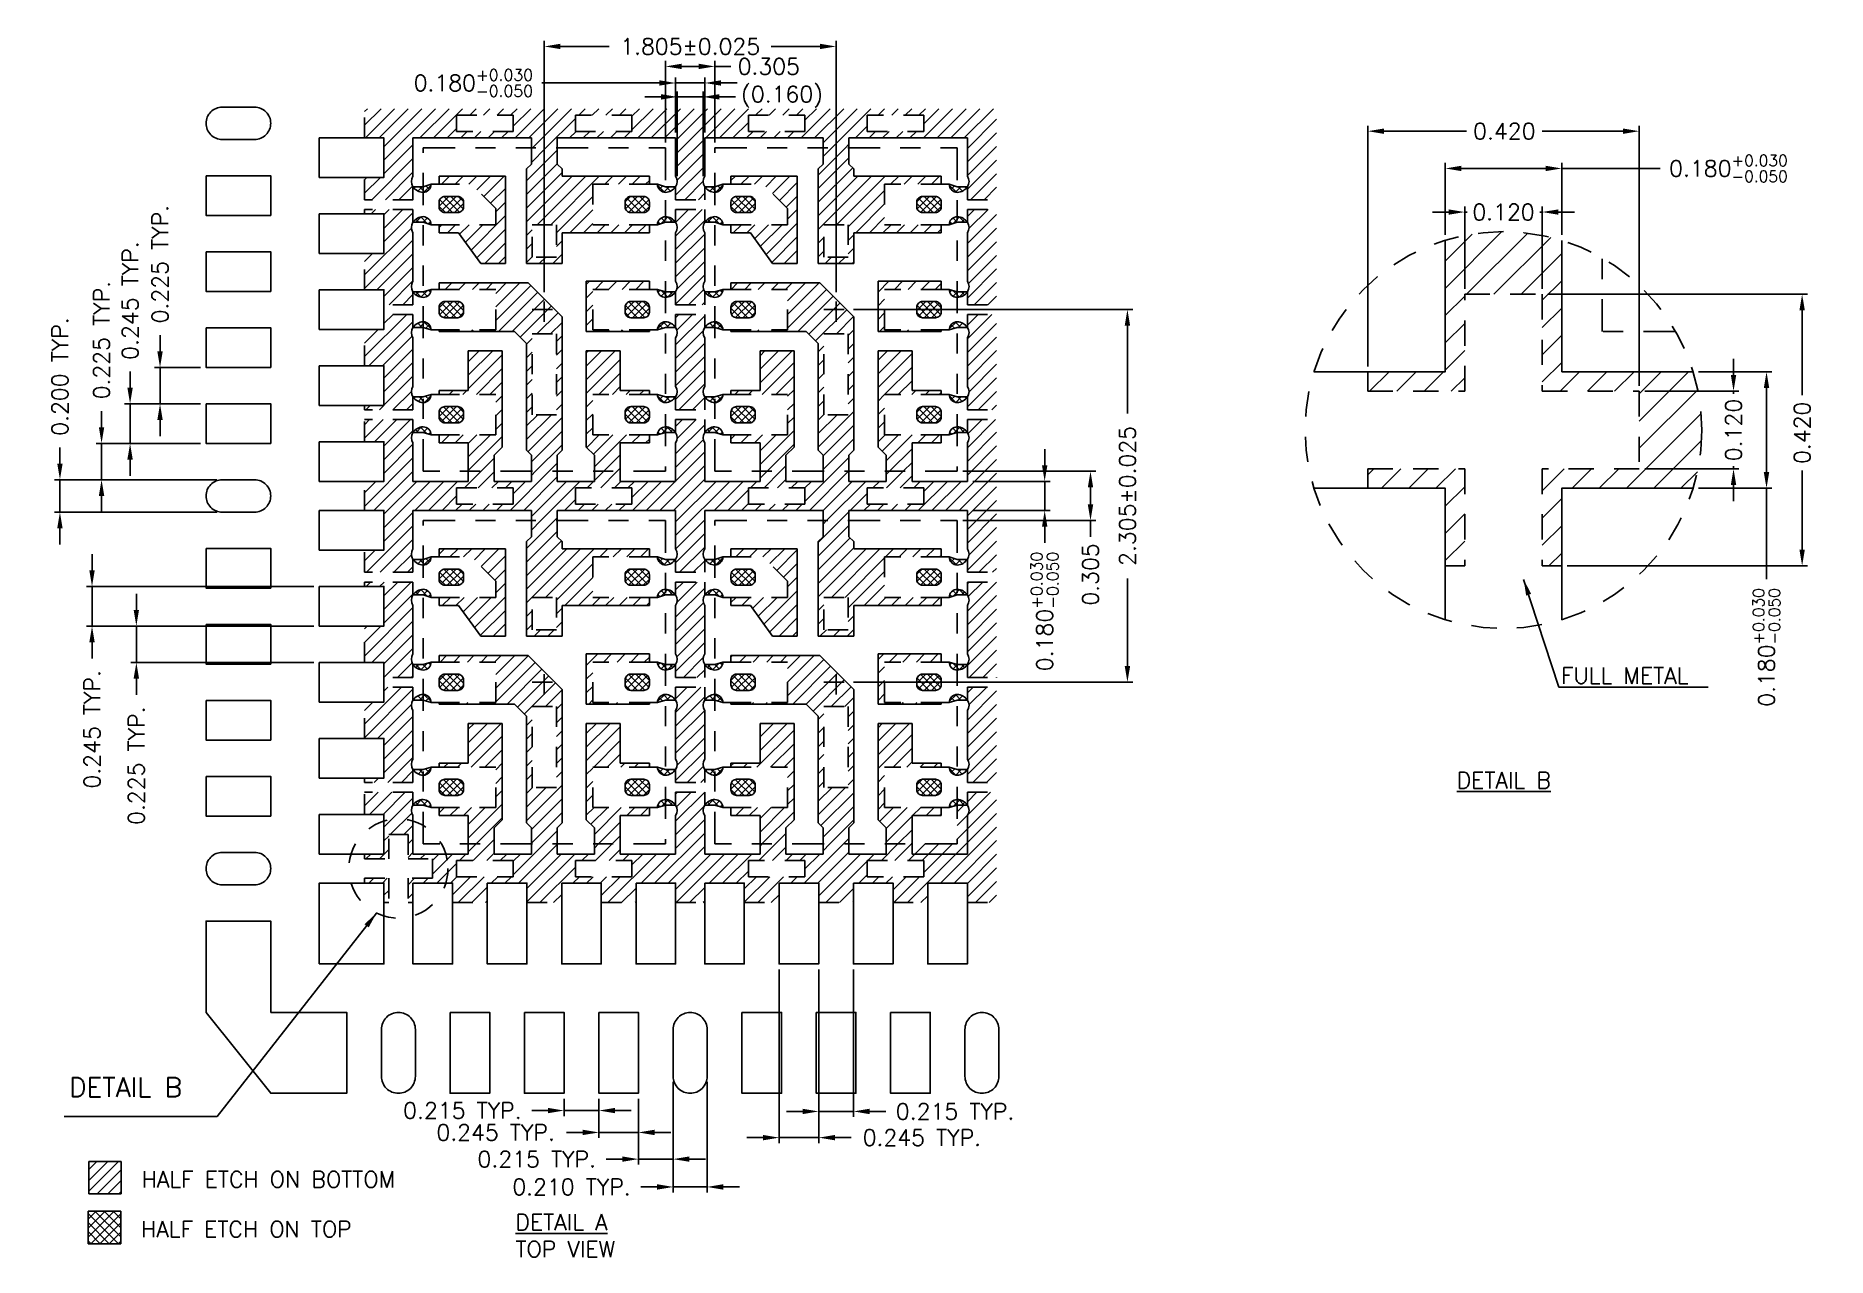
# Model space of a CAD drawing. Extents: x -12.91 to -4.05, y -3.75 to 2.29.
import ezdxf
from ezdxf.enums import TextEntityAlignment as Align

# ---------------------------------------------------------------- set-up
doc = ezdxf.new("R2010")
doc.units = 0
doc.header["$LTSCALE"] = 0.5
doc.header["$PDMODE"] = 98
for name, pattern in [('CENTER', [50.8, 31.75, -6.35, 6.35, -6.35]), ('HIDDEN', [0.375, 0.25, -0.125]), ('PHANTOM2', [31.75, 15.875, -3.175, 3.175, -3.175, 3.175, -3.175])]:
    doc.linetypes.add(name, pattern=pattern)
for name, color, linetype in [('1D', 4, 'Continuous'), ('BTM', 7, 'HIDDEN'), ('CEN', 2, 'CENTER'), ('DIM', 3, 'Continuous'), ('HEB', 4, 'Continuous'), ('HET', 6, 'Continuous'), ('PKG', 1, 'PHANTOM2')]:
    doc.layers.add(name, color=color, linetype=linetype)
doc.styles.add('SIMPLEX', font='simplex.shx')
doc.dimstyles.new('Standard3', dxfattribs={"dimtxt": 0.08, "dimasz": 0.08, "dimexe": 0.027, "dimexo": 0.027, "dimgap": 0.027, "dimtad": 0, "dimdec": 3, "dimlfac": 1.25, "dimrnd": 0.0005, "dimzin": 1, "dimdsep": 46, "dimtxsty": 'SIMPLEX', "dimcen": 0.1905, "dimclrd": 256, "dimclre": 256, "dimclrt": 256, "dimadec": 0, "dimazin": 0, "dimtp": 0.03, "dimtm": 0.05, "dimtfac": 0.8, "dimtdec": 3, "dimtmove": 0, "dimatfit": 3, "dimfxl": 0.05, "dimtolj": 1, "dimtzin": 0, "dimlwd": -1, "dimlwe": -1, "dimarcsym": 0})

msp = doc.modelspace()

# ---------------------------------------------------------------- texts
at = {"layer": '1D', "color": 0, "ltscale": 0.1, "style": 'SIMPLEX'}
for s, p in [('HALF ETCH ON BOTTOM', (-12.38955, -3.36947)), ('HALF ETCH ON TOP', (-12.39225, -3.61569))]:
    msp.add_text(s, height=0.08, rotation=360, dxfattribs=at).set_placement(p, align=Align.MIDDLE_LEFT)
at = {"layer": '1D', "ltscale": 0.1, "attachment_point": 1, "style": 'SIMPLEX'}
for s, insert, char_height, width in [('FULL METAL', (-5.36463, -0.83675), 0.08, 0.7819107), ('{\\LDETAIL B}', (-5.88137, -1.3543), 0.08, 0.7819107), ('DETAIL B', (-12.74911, -2.86526), 0.096, 0.9382929), ('{\\LDETAIL A}\\PTOP VIEW', (-10.53956, -3.54086), 0.08, 0.7819107)]:
    msp.add_mtext(s, dxfattribs=dict(at, insert=insert, char_height=char_height, width=width))

# ---------------------------------------------------------------- blocks, each defined once
blk = doc.blocks.new('*D1')
at = {"layer": 'Defpoints', "color": 0, "ltscale": 0.1, "transparency": 16777216}
for p in [(417.0668, 80.5891), (417.2348, 80.5891), (417.0668, 80.0417)]:
    blk.add_point(p, dxfattribs=at)
at = {"layer": 'DIM', "ltscale": 0.1, "transparency": 16777216}
for p, q in [((417.0668, 80.5621), (417.0668, 80.0147)), ((417.2348, 80.5621), (417.2348, 80.0147)), ((416.9868, 80.0417), (416.9068, 80.0417)), ((417.2348, 80.0417), (417.0668, 80.0417)), ((417.3148, 80.0417), (417.3948, 80.0417))]:
    blk.add_line(p, q, dxfattribs=at)
for points in [[(416.9868, 80.0551), (416.9868, 80.0284), (417.0668, 80.0417)], [(417.3148, 80.0551), (417.3148, 80.0284), (417.2348, 80.0417)]]:
    blk.add_solid(points, dxfattribs=at)
at = {"layer": 'DIM', "ltscale": 0.1, "transparency": 16777216, "insert": (416.5636, 80.0417), "char_height": 0.08, "attachment_point": 5, "style": 'SIMPLEX'}
blk.add_mtext('\\A1;0.210 TYP.', dxfattribs=at)
blk = doc.blocks.new('*D2')
at = {"layer": 'Defpoints', "color": 0, "ltscale": 0.1, "transparency": 16777216}
for p in [(416.8948, 80.5051), (417.0668, 80.5891), (416.8948, 80.1794)]:
    blk.add_point(p, dxfattribs=at)
at = {"layer": 'DIM', "ltscale": 0.1, "transparency": 16777216}
for p, q in [((417.0668, 80.5621), (417.0668, 80.1524)), ((416.8948, 80.4781), (416.8948, 80.1524)), ((416.8148, 80.1794), (416.7348, 80.1794)), ((417.0668, 80.1794), (416.8948, 80.1794)), ((417.1468, 80.1794), (417.2268, 80.1794))]:
    blk.add_line(p, q, dxfattribs=at)
for points in [[(416.8148, 80.1927), (416.8148, 80.1661), (416.8948, 80.1794)], [(417.1468, 80.1927), (417.1468, 80.1661), (417.0668, 80.1794)]]:
    blk.add_solid(points, dxfattribs=at)
at = {"layer": 'DIM', "ltscale": 0.1, "transparency": 16777216, "insert": (416.3916, 80.1794), "char_height": 0.08, "attachment_point": 5, "style": 'SIMPLEX'}
blk.add_mtext('\\A1;0.215 TYP.', dxfattribs=at)
blk = doc.blocks.new('*D3')
at = {"layer": 'Defpoints', "color": 0, "ltscale": 0.1, "transparency": 16777216}
for p in [(416.6988, 80.5051), (416.8948, 80.5051), (416.6988, 80.3114)]:
    blk.add_point(p, dxfattribs=at)
at = {"layer": 'DIM', "ltscale": 0.1, "transparency": 16777216}
for p, q in [((416.6988, 80.4781), (416.6988, 80.2844)), ((416.8948, 80.4781), (416.8948, 80.2844)), ((416.6188, 80.3114), (416.5388, 80.3114)), ((416.8948, 80.3114), (416.6988, 80.3114)), ((416.9748, 80.3114), (417.0548, 80.3114))]:
    blk.add_line(p, q, dxfattribs=at)
for points in [[(416.6188, 80.3248), (416.6188, 80.2981), (416.6988, 80.3114)], [(416.9748, 80.3248), (416.9748, 80.2981), (416.8948, 80.3114)]]:
    blk.add_solid(points, dxfattribs=at)
at = {"layer": 'DIM', "ltscale": 0.1, "transparency": 16777216, "insert": (416.188, 80.3114), "char_height": 0.08, "attachment_point": 5, "style": 'SIMPLEX'}
blk.add_mtext('\\A1;0.245 TYP.', dxfattribs=at)
blk = doc.blocks.new('*D4')
at = {"layer": 'Defpoints', "color": 0, "ltscale": 0.1, "transparency": 16777216}
for p in [(416.5268, 80.5051), (416.6988, 80.5051), (416.5268, 80.4197)]:
    blk.add_point(p, dxfattribs=at)
at = {"layer": 'DIM', "ltscale": 0.1, "transparency": 16777216}
for p, q in [((416.4468, 80.4197), (416.3668, 80.4197)), ((416.5268, 80.4781), (416.5268, 80.3927)), ((416.6988, 80.4197), (416.5268, 80.4197)), ((416.6988, 80.4781), (416.6988, 80.3927)), ((416.7788, 80.4197), (416.8588, 80.4197))]:
    blk.add_line(p, q, dxfattribs=at)
for points in [[(416.4468, 80.433), (416.4468, 80.4064), (416.5268, 80.4197)], [(416.7788, 80.433), (416.7788, 80.4064), (416.6988, 80.4197)]]:
    blk.add_solid(points, dxfattribs=at)
at = {"layer": 'DIM', "ltscale": 0.1, "transparency": 16777216, "insert": (416.0236, 80.4197), "char_height": 0.08, "attachment_point": 5, "style": 'SIMPLEX'}
blk.add_mtext('\\A1;0.215 TYP.', dxfattribs=at)
blk = doc.blocks.new('*D5')
at = {"layer": 'Defpoints', "color": 0, "ltscale": 0.1, "transparency": 16777216}
for p in [(417.5908, 81.1451), (417.7868, 81.1451), (417.7868, 80.2857)]:
    blk.add_point(p, dxfattribs=at)
at = {"layer": 'DIM', "ltscale": 0.1, "transparency": 16777216}
for p, q in [((417.5908, 81.1181), (417.5908, 80.2587)), ((417.7868, 81.1181), (417.7868, 80.2587)), ((417.5108, 80.2857), (417.4308, 80.2857)), ((417.5908, 80.2857), (417.7868, 80.2857)), ((417.8668, 80.2857), (417.9468, 80.2857))]:
    blk.add_line(p, q, dxfattribs=at)
for points in [[(417.5108, 80.299), (417.5108, 80.2724), (417.5908, 80.2857)], [(417.8668, 80.299), (417.8668, 80.2724), (417.7868, 80.2857)]]:
    blk.add_solid(points, dxfattribs=at)
at = {"layer": 'DIM', "ltscale": 0.1, "transparency": 16777216, "insert": (418.2976, 80.2857), "char_height": 0.08, "attachment_point": 5, "style": 'SIMPLEX'}
blk.add_mtext('\\A1;0.245 TYP.', dxfattribs=at)
blk = doc.blocks.new('*D6')
at = {"layer": 'Defpoints', "color": 0, "ltscale": 0.1, "transparency": 16777216}
for p in [(417.7868, 81.1451), (417.9588, 81.1451), (417.9588, 80.4154)]:
    blk.add_point(p, dxfattribs=at)
at = {"layer": 'DIM', "ltscale": 0.1, "transparency": 16777216}
for p, q in [((417.7868, 81.1181), (417.7868, 80.3884)), ((417.9588, 81.1181), (417.9588, 80.3884)), ((417.7068, 80.4154), (417.6268, 80.4154)), ((417.7868, 80.4154), (417.9588, 80.4154)), ((418.0388, 80.4154), (418.1188, 80.4154))]:
    blk.add_line(p, q, dxfattribs=at)
for points in [[(417.7068, 80.4287), (417.7068, 80.402), (417.7868, 80.4154)], [(418.0388, 80.4287), (418.0388, 80.402), (417.9588, 80.4154)]]:
    blk.add_solid(points, dxfattribs=at)
at = {"layer": 'DIM', "ltscale": 0.1, "transparency": 16777216, "insert": (418.462, 80.4154), "char_height": 0.08, "attachment_point": 5, "style": 'SIMPLEX'}
blk.add_mtext('\\A1;0.215 TYP.', dxfattribs=at)
blk = doc.blocks.new('*D0')
at = {"layer": 'Defpoints', "color": 0, "ltscale": 0.1, "transparency": 16777216}
for p in [(414.0316, 83.5411), (414.8348, 83.5411), (414.8348, 83.3811)]:
    blk.add_point(p, dxfattribs=at)
at = {"layer": 'DIM', "ltscale": 0.1, "transparency": 16777216}
for p, q in [((414.0316, 83.6211), (414.0316, 83.7011)), ((414.8078, 83.5411), (414.0046, 83.5411)), ((414.0316, 83.3811), (414.0316, 83.5411)), ((414.8078, 83.3811), (414.0046, 83.3811)), ((414.0316, 83.3011), (414.0316, 83.2211))]:
    blk.add_line(p, q, dxfattribs=at)
for points in [[(414.0183, 83.6211), (414.0449, 83.6211), (414.0316, 83.5411)], [(414.0183, 83.3011), (414.0449, 83.3011), (414.0316, 83.3811)]]:
    blk.add_solid(points, dxfattribs=at)
at = {"layer": 'DIM', "ltscale": 0.1, "transparency": 16777216, "insert": (414.0316, 84.0519), "char_height": 0.08, "attachment_point": 5, "rotation": 90, "style": 'SIMPLEX'}
blk.add_mtext('\\A1;0.200 TYP.', dxfattribs=at)
blk = doc.blocks.new('*D7')
at = {"layer": 'Defpoints', "color": 0, "ltscale": 0.1, "transparency": 16777216}
for p in [(414.2376, 83.7211), (414.7548, 83.7211), (414.7948, 83.5411)]:
    blk.add_point(p, dxfattribs=at)
at = {"layer": 'DIM', "ltscale": 0.1, "transparency": 16777216}
for p, q in [((414.2376, 83.8011), (414.2376, 83.8811)), ((414.7278, 83.7211), (414.2106, 83.7211)), ((414.2376, 83.5411), (414.2376, 83.7211)), ((414.7678, 83.5411), (414.2106, 83.5411)), ((414.2376, 83.4611), (414.2376, 83.3811))]:
    blk.add_line(p, q, dxfattribs=at)
for points in [[(414.2243, 83.8011), (414.2509, 83.8011), (414.2376, 83.7211)], [(414.2243, 83.4611), (414.2509, 83.4611), (414.2376, 83.5411)]]:
    blk.add_solid(points, dxfattribs=at)
at = {"layer": 'DIM', "ltscale": 0.1, "transparency": 16777216, "insert": (414.2376, 84.2319), "char_height": 0.08, "attachment_point": 5, "rotation": 90, "style": 'SIMPLEX'}
blk.add_mtext('\\A1;0.225 TYP.', dxfattribs=at)
blk = doc.blocks.new('*D8')
at = {"layer": 'Defpoints', "color": 0, "ltscale": 0.1, "transparency": 16777216}
for p in [(414.3788, 83.9171), (414.7548, 83.9171), (414.7548, 83.7211)]:
    blk.add_point(p, dxfattribs=at)
at = {"layer": 'DIM', "ltscale": 0.1, "transparency": 16777216}
for p, q in [((414.3788, 83.9971), (414.3788, 84.0771)), ((414.7278, 83.9171), (414.3518, 83.9171)), ((414.3788, 83.7211), (414.3788, 83.9171)), ((414.7278, 83.7211), (414.3518, 83.7211)), ((414.3788, 83.6411), (414.3788, 83.5611))]:
    blk.add_line(p, q, dxfattribs=at)
for points in [[(414.3654, 83.9971), (414.3921, 83.9971), (414.3788, 83.9171)], [(414.3654, 83.6411), (414.3921, 83.6411), (414.3788, 83.7211)]]:
    blk.add_solid(points, dxfattribs=at)
at = {"layer": 'DIM', "ltscale": 0.1, "transparency": 16777216, "insert": (414.3788, 84.4279), "char_height": 0.08, "attachment_point": 5, "rotation": 90, "style": 'SIMPLEX'}
blk.add_mtext('\\A1;0.245 TYP.', dxfattribs=at)
blk = doc.blocks.new('*D9')
at = {"layer": 'Defpoints', "color": 0, "ltscale": 0.1, "transparency": 16777216}
for p in [(414.527, 84.0971), (414.7548, 84.0971), (414.7548, 83.9171)]:
    blk.add_point(p, dxfattribs=at)
at = {"layer": 'DIM', "ltscale": 0.1, "transparency": 16777216}
for p, q in [((414.527, 84.1771), (414.527, 84.2571)), ((414.7278, 84.0971), (414.5, 84.0971)), ((414.527, 83.9171), (414.527, 84.0971)), ((414.7278, 83.9171), (414.5, 83.9171)), ((414.527, 83.8371), (414.527, 83.7571))]:
    blk.add_line(p, q, dxfattribs=at)
for points in [[(414.5137, 84.1771), (414.5404, 84.1771), (414.527, 84.0971)], [(414.5137, 83.8371), (414.5404, 83.8371), (414.527, 83.9171)]]:
    blk.add_solid(points, dxfattribs=at)
at = {"layer": 'DIM', "ltscale": 0.1, "transparency": 16777216, "insert": (414.527, 84.6079), "char_height": 0.08, "attachment_point": 5, "rotation": 90, "style": 'SIMPLEX'}
blk.add_mtext('\\A1;0.225 TYP.', dxfattribs=at)
blk = doc.blocks.new('*D10')
at = {"layer": 'Defpoints', "color": 0, "ltscale": 0.1, "transparency": 16777216}
for p in [(415.3148, 83.0131), (414.1905, 82.8171), (415.3148, 82.8171)]:
    blk.add_point(p, dxfattribs=at)
at = {"layer": 'DIM', "ltscale": 0.1, "transparency": 16777216}
for p, q in [((414.1905, 83.0931), (414.1905, 83.1731)), ((415.2878, 83.0131), (414.1635, 83.0131)), ((414.1905, 83.0131), (414.1905, 82.8171)), ((415.2878, 82.8171), (414.1635, 82.8171)), ((414.1905, 82.7371), (414.1905, 82.6571))]:
    blk.add_line(p, q, dxfattribs=at)
for points in [[(414.1772, 83.0931), (414.2038, 83.0931), (414.1905, 83.0131)], [(414.1772, 82.7371), (414.2038, 82.7371), (414.1905, 82.8171)]]:
    blk.add_solid(points, dxfattribs=at)
at = {"layer": 'DIM', "ltscale": 0.1, "transparency": 16777216, "insert": (414.1905, 82.3062), "char_height": 0.08, "attachment_point": 5, "rotation": 90, "style": 'SIMPLEX'}
blk.add_mtext('\\A1;0.245 TYP.', dxfattribs=at)
blk = doc.blocks.new('*D11')
at = {"layer": 'Defpoints', "color": 0, "ltscale": 0.1, "transparency": 16777216}
for p in [(415.3148, 82.8171), (414.4098, 82.6371), (415.3148, 82.6371)]:
    blk.add_point(p, dxfattribs=at)
at = {"layer": 'DIM', "ltscale": 0.1, "transparency": 16777216}
for p, q in [((414.4098, 82.8971), (414.4098, 82.9771)), ((415.2878, 82.8171), (414.3828, 82.8171)), ((414.4098, 82.8171), (414.4098, 82.6371)), ((415.2878, 82.6371), (414.3828, 82.6371)), ((414.4098, 82.5571), (414.4098, 82.4771))]:
    blk.add_line(p, q, dxfattribs=at)
for points in [[(414.3964, 82.8971), (414.4231, 82.8971), (414.4098, 82.8171)], [(414.3964, 82.5571), (414.4231, 82.5571), (414.4098, 82.6371)]]:
    blk.add_solid(points, dxfattribs=at)
at = {"layer": 'DIM', "ltscale": 0.1, "transparency": 16777216, "insert": (414.4098, 82.1262), "char_height": 0.08, "attachment_point": 5, "rotation": 90, "style": 'SIMPLEX'}
blk.add_mtext('\\A1;0.225 TYP.', dxfattribs=at)
blk = doc.blocks.new('*D12')
at = {"layer": 'Defpoints', "color": 0, "ltscale": 0.1, "transparency": 16777216}
for p in [(417.8728, 85.6853), (416.4288, 84.4431), (417.8728, 84.4431)]:
    blk.add_point(p, dxfattribs=at)
at = {"layer": 'DIM', "ltscale": 0.1, "transparency": 16777216}
for p, q in [((416.4288, 84.4701), (416.4288, 85.7123)), ((416.5088, 85.6853), (416.7505, 85.6853)), ((417.7928, 85.6853), (417.5511, 85.6853)), ((417.8728, 84.4701), (417.8728, 85.7123))]:
    blk.add_line(p, q, dxfattribs=at)
for points in [[(416.5088, 85.6986), (416.5088, 85.672), (416.4288, 85.6853)], [(417.7928, 85.6986), (417.7928, 85.672), (417.8728, 85.6853)]]:
    blk.add_solid(points, dxfattribs=at)
at = {"layer": 'DIM', "ltscale": 0.1, "transparency": 16777216, "insert": (417.1508, 85.6853), "char_height": 0.08, "attachment_point": 5, "style": 'SIMPLEX'}
blk.add_mtext('\\A1;1.805%%P0.025', dxfattribs=at)
blk = doc.blocks.new('*D13')
at = {"layer": 'Defpoints', "color": 0, "ltscale": 0.1, "transparency": 16777216}
for p in [(417.0288, 85.5865), (417.0288, 85.1831), (417.2728, 85.1831)]:
    blk.add_point(p, dxfattribs=at)
at = {"layer": 'DIM', "ltscale": 0.1, "transparency": 16777216}
for p, q in [((417.0288, 85.2101), (417.0288, 85.6135)), ((417.1088, 85.5865), (417.1928, 85.5865)), ((417.2728, 85.2101), (417.2728, 85.6135)), ((417.2728, 85.5865), (417.3528, 85.5865))]:
    blk.add_line(p, q, dxfattribs=at)
for points in [[(417.1088, 85.5998), (417.1088, 85.5731), (417.0288, 85.5865)], [(417.1928, 85.5998), (417.1928, 85.5731), (417.2728, 85.5865)]]:
    blk.add_solid(points, dxfattribs=at)
at = {"layer": 'DIM', "ltscale": 0.1, "transparency": 16777216, "insert": (417.5398, 85.5865), "char_height": 0.08, "attachment_point": 5, "style": 'SIMPLEX'}
blk.add_mtext('\\A1;0.305', dxfattribs=at)
blk = doc.blocks.new('*D14')
at = {"layer": 'Defpoints', "color": 0, "ltscale": 0.1, "transparency": 16777216}
for p in [(417.0788, 85.5045), (417.0788, 85.2331), (417.2228, 85.2331)]:
    blk.add_point(p, dxfattribs=at)
at = {"layer": 'DIM', "ltscale": 0.1, "transparency": 16777216}
for p, q in [((416.9988, 85.5045), (416.417, 85.5045)), ((417.0788, 85.2601), (417.0788, 85.5315)), ((417.2228, 85.5045), (417.0788, 85.5045)), ((417.2228, 85.2601), (417.2228, 85.5315)), ((417.3028, 85.5045), (417.3828, 85.5045))]:
    blk.add_line(p, q, dxfattribs=at)
for points in [[(416.9988, 85.5179), (416.9988, 85.4912), (417.0788, 85.5045)], [(417.3028, 85.5179), (417.3028, 85.4912), (417.2228, 85.5045)]]:
    blk.add_solid(points, dxfattribs=at)
at = {"layer": 'DIM', "ltscale": 0.1, "transparency": 16777216, "insert": (416.0775, 85.5045), "char_height": 0.08, "attachment_point": 5, "style": 'SIMPLEX'}
blk.add_mtext('\\A1;0.180{}{\\H0.71x;\\C3;\\S+0.030^ -0.050;}', dxfattribs=at)
blk = doc.blocks.new('*D15')
at = {"layer": 'Defpoints', "color": 0, "ltscale": 0.1, "transparency": 16777216}
for p in [(417.2148, 85.4357), (417.0868, 85.017), (417.2148, 85.017)]:
    blk.add_point(p, dxfattribs=at)
at = {"layer": 'DIM', "ltscale": 0.1, "transparency": 16777216}
for p, q in [((417.0068, 85.4357), (416.9268, 85.4357)), ((417.0868, 85.044), (417.0868, 85.4627)), ((417.0868, 85.4357), (417.2148, 85.4357)), ((417.2148, 85.044), (417.2148, 85.4627)), ((417.2948, 85.4357), (417.3748, 85.4357))]:
    blk.add_line(p, q, dxfattribs=at)
for points in [[(417.0068, 85.4491), (417.0068, 85.4224), (417.0868, 85.4357)], [(417.2948, 85.4491), (417.2948, 85.4224), (417.2148, 85.4357)]]:
    blk.add_solid(points, dxfattribs=at)
at = {"layer": 'DIM', "ltscale": 0.1, "transparency": 16777216, "insert": (417.6056, 85.4357), "char_height": 0.08, "attachment_point": 5, "style": 'SIMPLEX'}
blk.add_mtext('\\A1;(0.160)', dxfattribs=at)
blk = doc.blocks.new('*D16')
at = {"layer": 'Defpoints', "color": 0, "ltscale": 0.1, "transparency": 16777216}
for p in [(417.9328, 84.3831), (417.9328, 82.5391), (419.3148, 82.5391)]:
    blk.add_point(p, dxfattribs=at)
at = {"layer": 'DIM', "ltscale": 0.1, "transparency": 16777216}
for p, q in [((417.9598, 84.3831), (419.3418, 84.3831)), ((419.3148, 84.3031), (419.3148, 83.869)), ((419.3148, 82.6191), (419.3148, 83.0531)), ((417.9598, 82.5391), (419.3418, 82.5391))]:
    blk.add_line(p, q, dxfattribs=at)
for points in [[(419.3015, 84.3031), (419.3282, 84.3031), (419.3148, 84.3831)], [(419.3015, 82.6191), (419.3282, 82.6191), (419.3148, 82.5391)]]:
    blk.add_solid(points, dxfattribs=at)
at = {"layer": 'DIM', "ltscale": 0.1, "transparency": 16777216, "insert": (419.3148, 83.4611), "char_height": 0.08, "attachment_point": 5, "rotation": 90, "style": 'SIMPLEX'}
blk.add_mtext('\\A1;2.305%%p0.025', dxfattribs=at)
blk = doc.blocks.new('*D17')
at = {"layer": 'Defpoints', "color": 0, "ltscale": 0.1, "transparency": 16777216}
for p in [(418.4728, 83.5831), (418.4728, 83.3391), (419.1321, 83.3391)]:
    blk.add_point(p, dxfattribs=at)
at = {"layer": 'DIM', "ltscale": 0.1, "transparency": 16777216}
for p, q in [((418.4998, 83.5831), (419.1591, 83.5831)), ((419.1321, 83.5031), (419.1321, 83.4191)), ((418.4998, 83.3391), (419.1591, 83.3391)), ((419.1321, 83.3391), (419.1321, 83.2591))]:
    blk.add_line(p, q, dxfattribs=at)
for points in [[(419.1187, 83.5031), (419.1454, 83.5031), (419.1321, 83.5831)], [(419.1187, 83.4191), (419.1454, 83.4191), (419.1321, 83.3391)]]:
    blk.add_solid(points, dxfattribs=at)
at = {"layer": 'DIM', "ltscale": 0.1, "transparency": 16777216, "insert": (419.1321, 83.0721), "char_height": 0.08, "attachment_point": 5, "rotation": 90, "style": 'SIMPLEX'}
blk.add_mtext('\\A1;0.305', dxfattribs=at)
blk = doc.blocks.new('*D18')
at = {"layer": 'Defpoints', "color": 0, "ltscale": 0.1, "transparency": 16777216}
for p in [(418.5228, 83.5331), (418.5228, 83.3891), (418.9053, 83.3891)]:
    blk.add_point(p, dxfattribs=at)
at = {"layer": 'DIM', "ltscale": 0.1, "transparency": 16777216}
for p, q in [((418.9053, 83.6131), (418.9053, 83.6931)), ((418.5498, 83.5331), (418.9323, 83.5331)), ((418.9053, 83.5331), (418.9053, 83.3891)), ((418.5498, 83.3891), (418.9323, 83.3891)), ((418.9053, 83.3091), (418.9053, 83.2291))]:
    blk.add_line(p, q, dxfattribs=at)
for points in [[(418.892, 83.6131), (418.9187, 83.6131), (418.9053, 83.5331)], [(418.892, 83.3091), (418.9187, 83.3091), (418.9053, 83.3891)]]:
    blk.add_solid(points, dxfattribs=at)
at = {"layer": 'DIM', "ltscale": 0.1, "transparency": 16777216, "insert": (418.9053, 82.8895), "char_height": 0.08, "attachment_point": 5, "rotation": 90, "style": 'SIMPLEX'}
blk.add_mtext('\\A1;0.180{}{\\H0.71x;\\C3;\\S+0.030^ -0.050;}', dxfattribs=at)
blk = doc.blocks.new('*D19')
at = {"ltscale": 0.1, "transparency": 16777216}
for p, q in [((420.504, 84.1022), (420.504, 85.2929)), ((421.848, 84.0062), (421.848, 85.2929)), ((420.584, 85.2659), (420.9932, 85.2659)), ((421.768, 85.2659), (421.3672, 85.2659))]:
    blk.add_line(p, q, dxfattribs=at)
for points in [[(420.584, 85.2792), (420.584, 85.2526), (420.504, 85.2659)], [(421.768, 85.2792), (421.768, 85.2526), (421.848, 85.2659)]]:
    blk.add_solid(points, dxfattribs=at)
at = {"layer": 'Defpoints', "color": 0, "ltscale": 0.1, "transparency": 16777216}
for p in [(421.848, 85.2659), (420.504, 84.0752), (421.848, 83.9792)]:
    blk.add_point(p, dxfattribs=at)
at = {"ltscale": 0.1, "transparency": 16777216, "insert": (421.1802, 85.2659), "char_height": 0.08, "attachment_point": 5, "style": 'SIMPLEX'}
blk.add_mtext('\\A1;0.420', dxfattribs=at)
blk = doc.blocks.new('*D20')
at = {"ltscale": 0.1, "transparency": 16777216}
for p, q in [((420.904, 84.8659), (420.824, 84.8659)), ((420.984, 84.4862), (420.984, 84.8929)), ((420.984, 84.8659), (420.9966, 84.8659)), ((421.368, 84.8659), (421.3554, 84.8659)), ((421.368, 84.4862), (421.368, 84.8929)), ((421.448, 84.8659), (421.528, 84.8659))]:
    blk.add_line(p, q, dxfattribs=at)
for points in [[(420.904, 84.8792), (420.904, 84.8525), (420.984, 84.8659)], [(421.448, 84.8792), (421.448, 84.8525), (421.368, 84.8659)]]:
    blk.add_solid(points, dxfattribs=at)
at = {"layer": 'Defpoints', "color": 0, "ltscale": 0.1, "transparency": 16777216}
for p in [(421.368, 84.8659), (420.984, 84.4592), (421.368, 84.4592)]:
    blk.add_point(p, dxfattribs=at)
at = {"ltscale": 0.1, "transparency": 16777216, "insert": (421.176, 84.8659), "char_height": 0.08, "attachment_point": 5, "style": 'SIMPLEX'}
blk.add_mtext('\\A1;0.120', dxfattribs=at)
blk = doc.blocks.new('*D21')
at = {"ltscale": 0.1, "transparency": 16777216}
for p, q in [((420.888, 84.7527), (420.888, 85.1086)), ((420.968, 85.0816), (421.384, 85.0816)), ((421.464, 84.7527), (421.464, 85.1086)), ((421.464, 85.0816), (421.9521, 85.0816))]:
    blk.add_line(p, q, dxfattribs=at)
for points in [[(420.968, 85.0949), (420.968, 85.0682), (420.888, 85.0816)], [(421.384, 85.0949), (421.384, 85.0682), (421.464, 85.0816)]]:
    blk.add_solid(points, dxfattribs=at)
at = {"layer": 'Defpoints', "color": 0, "ltscale": 0.1, "transparency": 16777216}
for p in [(421.464, 85.0816), (420.888, 84.7257), (421.464, 84.7257)]:
    blk.add_point(p, dxfattribs=at)
at = {"ltscale": 0.1, "transparency": 16777216, "insert": (422.2896, 85.0816), "char_height": 0.08, "attachment_point": 5, "style": 'SIMPLEX'}
blk.add_mtext('\\A1;0.180{\\H0.7x;\\S+0.030^ -0.050;}', dxfattribs=at)
blk = doc.blocks.new('*D22')
at = {"ltscale": 0.1, "transparency": 16777216}
for p, q in [((421.395, 84.4592), (422.681, 84.4592)), ((422.654, 84.3792), (422.654, 83.9603)), ((422.654, 83.1952), (422.654, 83.5863)), ((421.491, 83.1152), (422.681, 83.1152))]:
    blk.add_line(p, q, dxfattribs=at)
for points in [[(422.6407, 84.3792), (422.6674, 84.3792), (422.654, 84.4592)], [(422.6407, 83.1952), (422.6674, 83.1952), (422.654, 83.1152)]]:
    blk.add_solid(points, dxfattribs=at)
at = {"layer": 'Defpoints', "color": 0, "ltscale": 0.1, "transparency": 16777216}
for p in [(421.368, 84.4592), (421.464, 83.1152), (422.654, 83.1152)]:
    blk.add_point(p, dxfattribs=at)
at = {"ltscale": 0.1, "transparency": 16777216, "insert": (422.654, 83.7733), "char_height": 0.08, "attachment_point": 5, "rotation": 90, "style": 'SIMPLEX'}
blk.add_mtext('\\A1;0.420', dxfattribs=at)
blk = doc.blocks.new('*D23')
at = {"ltscale": 0.1, "transparency": 16777216}
for p, q in [((422.1415, 84.0752), (422.5048, 84.0752)), ((422.4778, 83.9952), (422.4778, 83.5792)), ((422.1415, 83.4992), (422.5048, 83.4992)), ((422.4778, 83.4992), (422.4778, 83.0488))]:
    blk.add_line(p, q, dxfattribs=at)
for points in [[(422.4644, 83.9952), (422.4911, 83.9952), (422.4778, 84.0752)], [(422.4644, 83.5792), (422.4911, 83.5792), (422.4778, 83.4992)]]:
    blk.add_solid(points, dxfattribs=at)
at = {"layer": 'Defpoints', "color": 0, "ltscale": 0.1, "transparency": 16777216}
for p in [(422.1145, 84.0752), (422.1145, 83.4992), (422.4778, 83.4992)]:
    blk.add_point(p, dxfattribs=at)
at = {"ltscale": 0.1, "transparency": 16777216, "insert": (422.4778, 82.7113), "char_height": 0.08, "attachment_point": 5, "rotation": 90, "style": 'SIMPLEX'}
blk.add_mtext('\\A1;0.180{\\H0.7x;\\S+0.030^ -0.050;}', dxfattribs=at)
blk = doc.blocks.new('*D24')
at = {"ltscale": 0.1, "transparency": 16777216}
for p, q in [((422.3146, 84.0592), (422.3146, 84.1392)), ((421.875, 83.9792), (422.3416, 83.9792)), ((422.3146, 83.9792), (422.3146, 83.9666)), ((422.3146, 83.5952), (422.3146, 83.6078)), ((421.875, 83.5952), (422.3416, 83.5952)), ((422.3146, 83.5152), (422.3146, 83.4352))]:
    blk.add_line(p, q, dxfattribs=at)
for points in [[(422.3012, 84.0592), (422.3279, 84.0592), (422.3146, 83.9792)], [(422.3012, 83.5152), (422.3279, 83.5152), (422.3146, 83.5952)]]:
    blk.add_solid(points, dxfattribs=at)
at = {"layer": 'Defpoints', "color": 0, "ltscale": 0.1, "transparency": 16777216}
for p in [(421.848, 83.9792), (421.848, 83.5952), (422.3146, 83.5952)]:
    blk.add_point(p, dxfattribs=at)
at = {"ltscale": 0.1, "transparency": 16777216, "insert": (422.3146, 83.7872), "char_height": 0.08, "attachment_point": 5, "rotation": 90, "style": 'SIMPLEX'}
blk.add_mtext('\\A1;0.120', dxfattribs=at)

# ---------------------------------------------------------------- dimensions: what is measured, and where the dimension line sits
at = {"ltscale": 0.1}
for base, p1, p2, text, picture, middle in [((-4.9777, 1.81746), (-6.3217, 0.62672), (-4.9777, 0.53072), '0.420', '*D19', (-5.64547, 1.81746)), ((-5.3617, 1.63313), (-5.9377, 1.27722), (-5.3617, 1.27722), '0.180{\\H0.7x;\\S+0.030^ -0.050;}', '*D21', (-4.53615, 1.63313))]:
    dim = msp.add_linear_dim(base=base, p1=p1, p2=p2, text=text, dimstyle='Standard3', dxfattribs=at)
    dim.commit()
    dim.dimension.update_dxf_attribs({"geometry": picture, "text_midpoint": middle, "dimtype": 128, "insert": (-426.8257, -83.44845)})
dim = msp.add_linear_dim(base=(-5.4577, 1.41742), p1=(-5.8417, 1.01072), p2=(-5.4577, 1.01072), text='0.120', dimstyle='Standard3', dxfattribs=at)
dim.commit()
dim.dimension.update_dxf_attribs({"geometry": '*D20', "text_midpoint": (-5.6497, 1.41742), "insert": (-426.8257, -83.44845)})
for base, p1, p2, text, picture, middle in [((-4.17167, -0.33328), (-5.4577, 1.01072), (-5.3617, -0.33328), '0.420', '*D22', (-4.17167, 0.32486)), ((-4.34793, 0.05072), (-4.7112, 0.62672), (-4.7112, 0.05072), '0.180{\\H0.7x;\\S+0.030^ -0.050;}', '*D23', (-4.34793, -0.73714))]:
    dim = msp.add_linear_dim(base=base, p1=p1, p2=p2, angle=90, text=text, dimstyle='Standard3', dxfattribs=at)
    dim.commit()
    dim.dimension.update_dxf_attribs({"geometry": picture, "text_midpoint": middle, "dimtype": 128, "insert": (-426.8257, -83.44845)})
dim = msp.add_linear_dim(base=(-4.51115, 0.14672), p1=(-4.9777, 0.53072), p2=(-4.9777, 0.14672), angle=90, text='0.120', dimstyle='Standard3', dxfattribs=at)
dim.commit()
dim.dimension.update_dxf_attribs({"geometry": '*D24', "text_midpoint": (-4.51115, 0.33872), "insert": (-426.8257, -83.44845)})
at = {"layer": 'DIM', "ltscale": 0.1}
for base, p1, p2, text, picture, middle in [((-8.95292, 2.23685), (-10.39692, 0.99461), (-8.95292, 0.99461), '<>%%P0.025', '*D12', (-9.67492, 2.23685)), ((-9.61092, 1.98729), (-9.73892, 1.56857), (-9.61092, 1.56857), '(<>)', '*D15', (-9.22011, 1.98729)), ((-9.03892, -3.16275), (-9.23492, -2.30339), (-9.03892, -2.30339), '<> TYP.', '*D5', (-8.52811, -3.16275)), ((-8.86692, -3.03308), (-9.03892, -2.30339), (-8.86692, -2.30339), '<> TYP.', '*D6', (-8.36372, -3.03308)), ((-10.29892, -3.02876), (-10.12692, -2.94339), (-10.29892, -2.94339), '<> TYP.', '*D4', (-10.80211, -3.02876)), ((-10.12692, -3.13702), (-9.93092, -2.94339), (-10.12692, -2.94339), '<> TYP.', '*D3', (-10.63772, -3.13702))]:
    dim = msp.add_linear_dim(base=base, p1=p1, p2=p2, text=text, dimstyle='Standard3', dxfattribs=at)
    dim.commit()
    dim.dimension.update_dxf_attribs({"geometry": picture, "text_midpoint": middle, "insert": (-426.8257, -83.44845)})
dim = msp.add_linear_dim(base=(-9.79692, 2.13801), p1=(-9.55292, 1.73461), p2=(-9.79692, 1.73461), dimstyle='Standard3', dxfattribs=at)
dim.commit()
dim.dimension.update_dxf_attribs({"geometry": '*D13', "text_midpoint": (-9.28592, 2.13801), "dimtype": 128, "insert": (-426.8257, -83.44845)})
dim = msp.add_linear_dim(base=(-9.74692, 2.05607), p1=(-9.60292, 1.78461), p2=(-9.74692, 1.78461), text='<>{}{\\H0.71x;\\C3;\\S+0.030^ -0.050;}', dimstyle='Standard3', dxfattribs=at)
dim.commit()
dim.dimension.update_dxf_attribs({"geometry": '*D14', "text_midpoint": (-10.74824, 2.05607), "dimtype": 128, "insert": (-426.8257, -83.44845)})
for base, p1, p2, text, picture, middle in [((-12.29866, 0.64861), (-12.07092, 0.46861), (-12.07092, 0.64861), '<> TYP.', '*D9', (-12.29866, 1.15941)), ((-12.44692, 0.46861), (-12.07092, 0.27261), (-12.07092, 0.46861), '<> TYP.', '*D8', (-12.44692, 0.97941)), ((-12.58809, 0.27261), (-12.03092, 0.09261), (-12.07092, 0.27261), '<> TYP.', '*D7', (-12.58809, 0.78341)), ((-7.51086, -0.90939), (-8.89292, 0.93461), (-8.89292, -0.90939), '<>%%p0.025', '*D16', (-7.51086, 0.01261)), ((-12.79411, 0.09261), (-11.99092, -0.06739), (-11.99092, 0.09261), '<> TYP.', '*D0', (-12.79411, 0.60341)), ((-12.63522, -0.63139), (-11.51092, -0.43539), (-11.51092, -0.63139), '<> TYP.', '*D10', (-12.63522, -1.1422)), ((-12.41595, -0.81139), (-11.51092, -0.63139), (-11.51092, -0.81139), '<> TYP.', '*D11', (-12.41595, -1.3222))]:
    dim = msp.add_linear_dim(base=base, p1=p1, p2=p2, angle=90, text=text, dimstyle='Standard3', dxfattribs=at)
    dim.commit()
    dim.dimension.update_dxf_attribs({"geometry": picture, "text_midpoint": middle, "insert": (-426.8257, -83.44845)})
dim = msp.add_linear_dim(base=(-7.92038, -0.05939), p1=(-8.30292, 0.08461), p2=(-8.30292, -0.05939), angle=90, text='<>{}{\\H0.71x;\\C3;\\S+0.030^ -0.050;}', dimstyle='Standard3', override={"dimtp": 0.03, "dimtm": 0.05, "dimtdec": 3, "dimtzin": 0}, dxfattribs=at)
dim.commit()
dim.dimension.update_dxf_attribs({"geometry": '*D18', "text_midpoint": (-7.92038, -0.55897), "insert": (-426.8257, -83.44845)})
dim = msp.add_linear_dim(base=(-7.69362, -0.10939), p1=(-8.35292, 0.13461), p2=(-8.35292, -0.10939), angle=90, dimstyle='Standard3', dxfattribs=at)
dim.commit()
dim.dimension.update_dxf_attribs({"geometry": '*D17', "text_midpoint": (-7.69362, -0.37639), "insert": (-426.8257, -83.44845)})
for base, p1, p2, picture, middle in [((-9.93092, -3.26904), (-9.75892, -2.85939), (-9.93092, -2.94339), '*D2', (-10.43411, -3.26904)), ((-9.75892, -3.40673), (-9.59092, -2.85939), (-9.75892, -2.85939), '*D1', (-10.26211, -3.40673))]:
    dim = msp.add_linear_dim(base=base, p1=p1, p2=p2, text='<> TYP.', dimstyle='Standard3', override={"dimtzin": 4}, dxfattribs=at)
    dim.commit()
    dim.dimension.update_dxf_attribs({"geometry": picture, "text_midpoint": middle, "insert": (-426.8257, -83.44845)})

# ---------------------------------------------------------------- hatches: boundary and pattern name
at = {"ltscale": 0.1}
h = msp.add_hatch(dxfattribs=at)
h.set_pattern_fill('ANSI37', color=6, scale=0.01)
h.set_pattern_definition([(45, (-9.609352, -0.3418), (-0.02245064, 0.02245064), []), (135, (-9.609352, -0.3418), (-0.02245064, -0.02245064), [])])
h.paths.add_polyline_path([(-12.4934, -3.52672), (-12.6542, -3.52672), (-12.6542, -3.68752), (-12.4934, -3.68752)])
at = {"layer": 'HEB', "ltscale": 0.1}
h = msp.add_hatch(dxfattribs=at)
h.set_pattern_fill('ANSI31', color=256, scale=0.015)
h.paths.add_polyline_path([(-8.15892, -0.93339), (-8.30292, -0.93339), (-8.30292, -0.99739, -0.3080854), (-8.30292, -1.04933), (-8.30292, -1.28946, -0.3080854), (-8.30292, -1.34139), (-8.30292, -1.40539), (-8.15892, -1.40539)])
h.paths.add_polyline_path([(-8.15892, -0.41339), (-8.30292, -0.41339), (-8.30292, -0.47739, -0.3080854), (-8.30292, -0.52933), (-8.30292, -0.76946, -0.3080854), (-8.30292, -0.82139), (-8.30292, -0.88539), (-8.15892, -0.88539)])
h.paths.add_polyline_path([(-8.15892, 0.39061), (-8.30292, 0.39061), (-8.30292, 0.32661, -0.3080854), (-8.30292, 0.27467), (-8.30292, 0.08461), (-8.57692, 0.08461), (-8.57692, 0.13461), (-8.70492, 0.13461), (-8.70492, 0.08461), (-8.88892, 0.08461), (-8.88892, 0.13461), (-9.01692, 0.13461), (-9.01692, 0.08461), (-9.20092, 0.08461), (-9.20092, 0.13461), (-9.32892, 0.13461), (-9.32892, 0.08461), (-9.60292, 0.08461), (-9.60292, 0.27467, -0.3080854), (-9.60292, 0.32661), (-9.60292, 0.39061), (-9.74692, 0.39061), (-9.74692, 0.32661, -0.3080854), (-9.74692, 0.27467), (-9.74692, 0.08461), (-10.02092, 0.08461), (-10.02092, 0.13461), (-10.14892, 0.13461), (-10.14892, 0.08461), (-10.33292, 0.08461), (-10.33292, 0.13461), (-10.46092, 0.13461), (-10.46092, 0.08461), (-10.64492, 0.08461), (-10.64492, 0.13461), (-10.77292, 0.13461), (-10.77292, 0.08461), (-11.04692, 0.08461), (-11.04692, 0.27467, -0.3080854), (-11.04692, 0.32661), (-11.04692, 0.39061), (-11.28684, 0.39061), (-11.28684, 0.28061), (-11.19092, 0.28061), (-11.19092, 0.08461), (-11.28684, 0.08461), (-11.28684, -0.05939), (-11.19092, -0.05939), (-11.19092, -0.25539), (-11.28684, -0.25539), (-11.28684, -0.36539), (-11.04692, -0.36539), (-11.04692, -0.30139, -0.3080854), (-11.04692, -0.24946), (-11.04692, -0.05939), (-10.46092, -0.05939), (-10.46092, -0.10939), (-10.33292, -0.10939), (-10.33292, -0.05939), (-9.74692, -0.05939), (-9.74692, -0.24946, -0.3080854), (-9.74692, -0.30139), (-9.74692, -0.36539), (-9.60292, -0.36539), (-9.60292, -0.30139, -0.3080854), (-9.60292, -0.24946), (-9.60292, -0.05939), (-9.01692, -0.05939), (-9.01692, -0.10939), (-8.88892, -0.10939), (-8.88892, -0.05939), (-8.30292, -0.05939), (-8.30292, -0.24946, -0.3080854), (-8.30292, -0.30139), (-8.30292, -0.36539), (-8.15892, -0.36539)])
h.paths.add_polyline_path([(-8.51892, -0.02739), (-8.79892, -0.02739), (-8.79892, 0.05261), (-8.51892, 0.05261)], flags=16)
h.paths.add_polyline_path([(-9.10692, -0.02739), (-9.38692, -0.02739), (-9.38692, 0.05261), (-9.10692, 0.05261)], flags=16)
h.paths.add_polyline_path([(-9.96292, -0.02739), (-10.24292, -0.02739), (-10.24292, 0.05261), (-9.96292, 0.05261)], flags=16)
h.paths.add_polyline_path([(-10.55092, -0.02739), (-10.83092, -0.02739), (-10.83092, 0.05261), (-10.55092, 0.05261)], flags=16)
h.paths.add_polyline_path([(-8.15892, 0.91061), (-8.30292, 0.91061), (-8.30292, 0.84661, -0.3080854), (-8.30292, 0.79467), (-8.30292, 0.55454, -0.3080854), (-8.30292, 0.50261), (-8.30292, 0.43861), (-8.15892, 0.43861)])
h.paths.add_polyline_path([(-8.15892, 1.43061), (-8.30292, 1.43061), (-8.30292, 1.36661, -0.3080854), (-8.30292, 1.31467), (-8.30292, 1.07454, -0.3080854), (-8.30292, 1.02261), (-8.30292, 0.95861), (-8.15892, 0.95861)])
h.paths.add_polyline_path([(-8.15892, 1.92861), (-11.28684, 1.92861), (-11.28684, 1.78461), (-11.19092, 1.78461), (-11.19092, 1.58861), (-11.28684, 1.58861), (-11.28684, 1.47861), (-11.04692, 1.47861), (-11.04692, 1.54261, -0.3080854), (-11.04692, 1.59454), (-11.04692, 1.78461), (-10.46092, 1.78461), (-10.46092, 1.73461), (-10.33292, 1.73461), (-10.33292, 1.78461), (-9.74692, 1.78461), (-9.74692, 1.59454, -0.3080854), (-9.74692, 1.54261), (-9.74692, 1.47861), (-9.60292, 1.47861), (-9.60292, 1.54261, -0.3080854), (-9.60292, 1.59454), (-9.60292, 1.78461), (-9.01692, 1.78461), (-9.01692, 1.73461), (-8.88892, 1.73461), (-8.88892, 1.78461), (-8.30292, 1.78461), (-8.30292, 1.59454, -0.3080854), (-8.30292, 1.54261), (-8.30292, 1.47861), (-8.15892, 1.47861)])
h.paths.add_polyline_path([(-8.51892, 1.81661), (-8.79892, 1.81661), (-8.79892, 1.89661), (-8.51892, 1.89661)], flags=16)
h.paths.add_polyline_path([(-9.10692, 1.81661), (-9.38692, 1.81661), (-9.38692, 1.89661), (-9.10692, 1.89661)], flags=16)
h.paths.add_polyline_path([(-9.96292, 1.81661), (-10.24292, 1.81661), (-10.24292, 1.89661), (-9.96292, 1.89661)], flags=16)
h.paths.add_polyline_path([(-10.55092, 1.81661), (-10.83092, 1.81661), (-10.83092, 1.89661), (-10.55092, 1.89661)], flags=16)
h.paths.add_polyline_path([(-11.04692, 0.79467, -0.3080854), (-11.04692, 0.84661), (-11.04692, 0.91061), (-11.19092, 0.91061), (-11.19092, 0.83661), (-11.28684, 0.83661), (-11.28684, 0.65661), (-11.19092, 0.65661), (-11.19092, 0.46061), (-11.28684, 0.46061), (-11.28684, 0.43861), (-11.04692, 0.43861), (-11.04692, 0.50261, -0.3080854), (-11.04692, 0.55454)])
h.paths.add_polyline_path([(-11.04692, 1.31467, -0.3080854), (-11.04692, 1.36661), (-11.04692, 1.43061), (-11.28684, 1.43061), (-11.28684, 1.40861), (-11.19092, 1.40861), (-11.19092, 1.21261), (-11.28684, 1.21261), (-11.28684, 1.03261), (-11.19092, 1.03261), (-11.19092, 0.95861), (-11.04692, 0.95861), (-11.04692, 1.02261, -0.3080854), (-11.04692, 1.07454)])
h.paths.add_polyline_path([(-11.04692, -0.52933, -0.3080854), (-11.04692, -0.47739), (-11.04692, -0.41339), (-11.28684, -0.41339), (-11.28684, -0.43539), (-11.19092, -0.43539), (-11.19092, -0.63139), (-11.28684, -0.63139), (-11.28684, -0.81139), (-11.19092, -0.81139), (-11.19092, -0.88539), (-11.04692, -0.88539), (-11.04692, -0.82139, -0.3080854), (-11.04692, -0.76946)])
h.paths.add_polyline_path([(-11.04692, -1.04933, -0.3080854), (-11.04692, -0.99739), (-11.04692, -0.93339), (-11.19092, -0.93339), (-11.19092, -1.00739), (-11.28684, -1.00739), (-11.28684, -1.18739), (-11.19092, -1.18739), (-11.19092, -1.38339), (-11.28684, -1.38339), (-11.28684, -1.40539), (-11.04692, -1.40539), (-11.04692, -1.34139, -0.3080854), (-11.04692, -1.28946)])
h.paths.add_polyline_path([(-9.60292, -0.52933, -0.3080854), (-9.60292, -0.47739), (-9.60292, -0.41339), (-9.74692, -0.41339), (-9.74692, -0.47739, -0.3080854), (-9.74692, -0.52933), (-9.74692, -0.76946, -0.3080854), (-9.74692, -0.82139), (-9.74692, -0.88539), (-9.60292, -0.88539), (-9.60292, -0.82139, -0.3080854), (-9.60292, -0.76946)])
h.paths.add_polyline_path([(-9.60292, -1.04933, -0.3080854), (-9.60292, -0.99739), (-9.60292, -0.93339), (-9.74692, -0.93339), (-9.74692, -0.99739, -0.3080854), (-9.74692, -1.04933), (-9.74692, -1.28946, -0.3080854), (-9.74692, -1.34139), (-9.74692, -1.40539), (-9.60292, -1.40539), (-9.60292, -1.34139, -0.3080854), (-9.60292, -1.28946)])
h.paths.add_polyline_path([(-9.60292, 1.31467, -0.3080854), (-9.60292, 1.36661), (-9.60292, 1.43061), (-9.74692, 1.43061), (-9.74692, 1.36661, -0.3080854), (-9.74692, 1.31467), (-9.74692, 1.07454, -0.3080854), (-9.74692, 1.02261), (-9.74692, 0.95861), (-9.60292, 0.95861), (-9.60292, 1.02261, -0.3080854), (-9.60292, 1.07454)])
h.paths.add_polyline_path([(-9.60292, 0.79467, -0.3080854), (-9.60292, 0.84661), (-9.60292, 0.91061), (-9.74692, 0.91061), (-9.74692, 0.84661, -0.3080854), (-9.74692, 0.79467), (-9.74692, 0.55454, -0.3080854), (-9.74692, 0.50261), (-9.74692, 0.43861), (-9.60292, 0.43861), (-9.60292, 0.50261, -0.3080854), (-9.60292, 0.55454)])
h.paths.add_polyline_path([(-8.15892, -1.45339), (-8.30292, -1.45339), (-8.30292, -1.51739), (-8.35292, -1.51739), (-8.35292, -1.70939), (-8.70492, -1.70939), (-8.70492, -1.75939), (-8.88892, -1.75939), (-8.88892, -1.70939), (-9.01692, -1.70939), (-9.01692, -1.75939), (-9.20092, -1.75939), (-9.20092, -1.70939), (-9.32892, -1.70939), (-9.32892, -1.75939), (-9.60292, -1.75939), (-9.60292, -1.56933, -0.3080854), (-9.60292, -1.51739), (-9.60292, -1.45339), (-9.74692, -1.45339), (-9.74692, -1.51739, -0.3080854), (-9.74692, -1.56933), (-9.74692, -1.75939), (-10.02092, -1.75939), (-10.02092, -1.70939), (-10.14892, -1.70939), (-10.14892, -1.75939), (-10.33292, -1.75939), (-10.33292, -1.70939), (-10.46092, -1.70939), (-10.46092, -1.75939), (-10.64492, -1.75939), (-10.64492, -1.70939), (-10.77292, -1.70939), (-10.77292, -1.75939), (-11.04692, -1.75939), (-11.04692, -1.56933, -0.3080854), (-11.04692, -1.51739), (-11.04692, -1.45339), (-11.28684, -1.45339), (-11.28684, -1.56339), (-11.19092, -1.56339), (-11.19092, -1.75939), (-11.28692, -1.75939), (-11.28692, -1.78339), (-11.16692, -1.78339), (-11.16692, -1.66339), (-11.07092, -1.66339), (-11.07092, -1.78339), (-10.95092, -1.78339), (-10.95092, -1.87939), (-11.07092, -1.87939), (-11.07092, -1.99939), (-11.04692, -1.99939), (-11.04692, -1.90339), (-10.85092, -1.90339), (-10.85092, -1.99939), (-10.67892, -1.99939), (-10.67892, -1.90339), (-10.48292, -1.90339), (-10.48292, -1.99939), (-10.31092, -1.99939), (-10.31092, -1.90339), (-10.11492, -1.90339), (-10.11492, -1.99939), (-9.94292, -1.99939), (-9.94292, -1.90339), (-9.74692, -1.90339), (-9.74692, -1.99939), (-9.60292, -1.99939), (-9.60292, -1.90339), (-9.40692, -1.90339), (-9.40692, -1.99939), (-9.23492, -1.99939), (-9.23492, -1.90339), (-9.03892, -1.90339), (-9.03892, -1.99939), (-8.86692, -1.99939), (-8.86692, -1.90339), (-8.67092, -1.90339), (-8.67092, -1.99939), (-8.49892, -1.99939), (-8.49892, -1.90339), (-8.30292, -1.90339), (-8.30292, -1.99939), (-8.15892, -1.99939)])
h.paths.add_polyline_path([(-8.51892, -1.87139), (-8.79892, -1.87139), (-8.79892, -1.79139), (-8.51892, -1.79139)], flags=16)
h.paths.add_polyline_path([(-9.10692, -1.87139), (-9.38692, -1.87139), (-9.38692, -1.79139), (-9.10692, -1.79139)], flags=16)
h.paths.add_polyline_path([(-9.96292, -1.87139), (-10.24292, -1.87139), (-10.24292, -1.79139), (-9.96292, -1.79139)], flags=16)
h.paths.add_polyline_path([(-10.55092, -1.87139), (-10.83092, -1.87139), (-10.83092, -1.79139), (-10.55092, -1.79139)], flags=16)
h.paths.add_polyline_path([(-11.16692, -1.87939), (-11.28692, -1.87939), (-11.28692, -1.90339), (-11.19092, -1.90339), (-11.19092, -1.99939), (-11.16692, -1.99939)], flags=17)
h = msp.add_hatch(dxfattribs=at)
h.set_pattern_fill('ANSI31', color=256, scale=0.015)
h.paths.add_polyline_path([(-10.30892, 0.89861), (-10.47692, 1.06661), (-10.91692, 1.06661), (-10.91692, 1.03461), (-10.63692, 1.03461), (-10.63692, 0.83461), (-10.91692, 0.83461), (-10.91692, 0.82661), (-10.54492, 0.82661), (-10.48492, 0.76661), (-10.48492, 0.23861), (-10.46092, 0.21461), (-10.46092, 0.13461), (-10.33292, 0.13461), (-10.33292, 0.21461), (-10.30892, 0.23861)])
h.paths.add_polyline_path([(-10.33692, 0.41461), (-10.45692, 0.41461), (-10.45692, 0.81461), (-10.33692, 0.81461)], flags=16)
h.paths.add_polyline_path([(-10.58892, 1.59461), (-10.91692, 1.59461), (-10.91692, 1.55461), (-10.75692, 1.55461), (-10.63692, 1.43461), (-10.63692, 1.35461), (-10.91692, 1.35461), (-10.91692, 1.31461), (-10.82092, 1.31461), (-10.71114, 1.16261), (-10.58892, 1.16261)])
h.paths.add_polyline_path([(-10.15692, 1.55461), (-9.87692, 1.55461), (-9.87692, 1.59461), (-10.30892, 1.59461), (-10.30892, 1.63061), (-10.33292, 1.65461), (-10.33292, 1.73461), (-10.46092, 1.73461), (-10.46092, 1.65461), (-10.48492, 1.63061), (-10.48492, 1.16261), (-10.30892, 1.16261), (-10.30892, 1.31461), (-9.87692, 1.31461), (-9.87692, 1.35461), (-10.15692, 1.35461)])
h.paths.add_polyline_path([(-10.33692, 1.35461), (-10.33692, 1.19461), (-10.45692, 1.19461), (-10.45692, 1.35461)], flags=16)
h.paths.add_polyline_path([(-9.87692, 1.07461), (-10.18892, 1.07461), (-10.18892, 0.82661), (-9.87692, 0.82661), (-9.87692, 0.83461), (-10.15692, 0.83461), (-10.15692, 1.03461), (-9.87692, 1.03461)])
h.paths.add_polyline_path([(-10.02092, 0.73061), (-10.18892, 0.73061), (-10.18892, 0.25461), (-10.14892, 0.21461), (-10.14892, 0.13461), (-10.02092, 0.13461), (-10.02092, 0.27461), (-9.87692, 0.27461), (-9.87692, 0.31461), (-10.15692, 0.31461), (-10.15692, 0.51461), (-9.87692, 0.51461), (-9.87692, 0.53461), (-10.02092, 0.53461)])
h.paths.add_polyline_path([(-10.60492, 0.73061), (-10.77292, 0.73061), (-10.77292, 0.53461), (-10.91692, 0.53461), (-10.91692, 0.51461), (-10.63692, 0.51461), (-10.63692, 0.31461), (-10.91692, 0.31461), (-10.91692, 0.27461), (-10.77292, 0.27461), (-10.77292, 0.13461), (-10.64492, 0.13461), (-10.64492, 0.21461), (-10.60492, 0.25461)], flags=17)
h.paths.add_polyline_path([(-10.91692, -0.24939), (-10.91692, -0.28939), (-10.75692, -0.28939), (-10.63692, -0.40939), (-10.63692, -0.48939), (-10.91692, -0.48939), (-10.91692, -0.52939), (-10.82092, -0.52939), (-10.71114, -0.68139), (-10.58892, -0.68139), (-10.58892, -0.24939)])
h.paths.add_polyline_path([(-10.48492, -0.68139), (-10.30892, -0.68139), (-10.30892, -0.52939), (-9.87692, -0.52939), (-9.87692, -0.48939), (-10.15692, -0.48939), (-10.15692, -0.28939), (-9.87692, -0.28939), (-9.87692, -0.24939), (-10.30892, -0.24939), (-10.30892, -0.21339), (-10.33292, -0.18939), (-10.33292, -0.10939), (-10.46092, -0.10939), (-10.46092, -0.18939), (-10.48492, -0.21339)])
h.paths.add_polyline_path([(-10.33692, -0.48939), (-10.33692, -0.64939), (-10.45692, -0.64939), (-10.45692, -0.48939)], flags=16)
h.paths.add_polyline_path([(-10.39692, -0.85739), (-10.47692, -0.77739), (-10.91692, -0.77739), (-10.91692, -0.80939), (-10.63692, -0.80939), (-10.63692, -1.00939), (-10.91692, -1.00939), (-10.91692, -1.01739), (-10.54492, -1.01739), (-10.48492, -1.07739), (-10.48492, -1.60539), (-10.46092, -1.62939), (-10.46092, -1.70939), (-10.33292, -1.70939), (-10.33292, -1.62939), (-10.30892, -1.60539), (-10.30892, -0.94539), (-10.34492, -0.90939)])
h.paths.add_polyline_path([(-10.45692, -1.02939), (-10.33692, -1.02939), (-10.33692, -1.42939), (-10.45692, -1.42939)], flags=16)
h.paths.add_polyline_path([(-10.18892, -0.76939), (-10.18892, -1.01739), (-9.87692, -1.01739), (-9.87692, -1.00939), (-10.15692, -1.00939), (-10.15692, -0.80939), (-9.87692, -0.80939), (-9.87692, -0.76939)])
h.paths.add_polyline_path([(-10.02092, -1.11339), (-10.18892, -1.11339), (-10.18892, -1.58939), (-10.14892, -1.62939), (-10.14892, -1.70939), (-10.02092, -1.70939), (-10.02092, -1.56939), (-9.87692, -1.56939), (-9.87692, -1.52939), (-10.15692, -1.52939), (-10.15692, -1.32939), (-9.87692, -1.32939), (-9.87692, -1.30939), (-10.02092, -1.30939)])
h.paths.add_polyline_path([(-10.77292, -1.30939), (-10.91692, -1.30939), (-10.91692, -1.32939), (-10.63692, -1.32939), (-10.63692, -1.52939), (-10.91692, -1.52939), (-10.91692, -1.56939), (-10.77292, -1.56939), (-10.77292, -1.70939), (-10.64492, -1.70939), (-10.64492, -1.62939), (-10.60492, -1.58939), (-10.60492, -1.11339), (-10.77292, -1.11339)], flags=17)
h.paths.add_polyline_path([(-9.26714, -0.68139), (-9.14492, -0.68139), (-9.14492, -0.24939), (-9.47292, -0.24939), (-9.47292, -0.28939), (-9.31292, -0.28939), (-9.19292, -0.40939), (-9.19292, -0.48939), (-9.47292, -0.48939), (-9.47292, -0.52939), (-9.37692, -0.52939)])
h.paths.add_polyline_path([(-8.86492, -0.24939), (-8.86492, -0.21339), (-8.88892, -0.18939), (-8.88892, -0.10939), (-9.01692, -0.10939), (-9.01692, -0.18939), (-9.04092, -0.21339), (-9.04092, -0.68139), (-8.86492, -0.68139), (-8.86492, -0.52939), (-8.43292, -0.52939), (-8.43292, -0.48939), (-8.71292, -0.48939), (-8.71292, -0.28939), (-8.43292, -0.28939), (-8.43292, -0.24939)])
h.paths.add_polyline_path([(-8.89292, -0.48939), (-8.89292, -0.64939), (-9.01292, -0.64939), (-9.01292, -0.48939)], flags=16)
h.paths.add_polyline_path([(-8.43292, -0.80939), (-8.43292, -0.76939), (-8.74492, -0.76939), (-8.74492, -1.01739), (-8.43292, -1.01739), (-8.43292, -1.00939), (-8.71292, -1.00939), (-8.71292, -0.80939)])
h.paths.add_polyline_path([(-8.95292, -0.85739), (-9.03292, -0.77739), (-9.47292, -0.77739), (-9.47292, -0.80939), (-9.19292, -0.80939), (-9.19292, -1.00939), (-9.47292, -1.00939), (-9.47292, -1.01739), (-9.10092, -1.01739), (-9.04092, -1.07739), (-9.04092, -1.60539), (-9.01692, -1.62939), (-9.01692, -1.70939), (-8.88892, -1.70939), (-8.88892, -1.62939), (-8.86492, -1.60539), (-8.86492, -0.94539), (-8.90092, -0.90939)])
h.paths.add_polyline_path([(-9.01292, -1.02939), (-8.89292, -1.02939), (-8.89292, -1.42939), (-9.01292, -1.42939)], flags=16)
h.paths.add_polyline_path([(-9.19292, -1.32939), (-9.19292, -1.52939), (-9.47292, -1.52939), (-9.47292, -1.56939), (-9.32892, -1.56939), (-9.32892, -1.70939), (-9.20092, -1.70939), (-9.20092, -1.62939), (-9.16092, -1.58939), (-9.16092, -1.11339), (-9.32892, -1.11339), (-9.32892, -1.30939), (-9.47292, -1.30939), (-9.47292, -1.32939)], flags=17)
h.paths.add_polyline_path([(-8.74492, -1.58939), (-8.70492, -1.62939), (-8.70492, -1.70939), (-8.57692, -1.70939), (-8.57692, -1.56939), (-8.43292, -1.56939), (-8.43292, -1.52939), (-8.71292, -1.52939), (-8.71292, -1.32939), (-8.43292, -1.32939), (-8.43292, -1.30939), (-8.57692, -1.30939), (-8.57692, -1.11339), (-8.74492, -1.11339)])
h.paths.add_polyline_path([(-9.14492, 1.59461), (-9.47292, 1.59461), (-9.47292, 1.55461), (-9.31292, 1.55461), (-9.19292, 1.43461), (-9.19292, 1.35461), (-9.47292, 1.35461), (-9.47292, 1.31461), (-9.37692, 1.31461), (-9.26714, 1.16261), (-9.14492, 1.16261)])
h.paths.add_polyline_path([(-8.43292, 1.31461), (-8.43292, 1.35461), (-8.71292, 1.35461), (-8.71292, 1.55461), (-8.43292, 1.55461), (-8.43292, 1.59461), (-8.86492, 1.59461), (-8.86492, 1.63061), (-8.88892, 1.65461), (-8.88892, 1.73461), (-9.01692, 1.73461), (-9.01692, 1.65461), (-9.04092, 1.63061), (-9.04092, 1.16261), (-8.86492, 1.16261), (-8.86492, 1.31461)])
h.paths.add_polyline_path([(-8.89292, 1.35461), (-8.89292, 1.19461), (-9.01292, 1.19461), (-9.01292, 1.35461)], flags=16)
h.paths.add_polyline_path([(-8.86492, 0.89861), (-8.90092, 0.93461), (-8.95292, 0.98661), (-9.03292, 1.06661), (-9.47292, 1.06661), (-9.47292, 1.03461), (-9.19292, 1.03461), (-9.19292, 0.83461), (-9.47292, 0.83461), (-9.47292, 0.82661), (-9.10092, 0.82661), (-9.04092, 0.76661), (-9.04092, 0.23861), (-9.01692, 0.21461), (-9.01692, 0.13461), (-8.88892, 0.13461), (-8.88892, 0.21461), (-8.86492, 0.23861)])
h.paths.add_polyline_path([(-9.01292, 0.41461), (-9.01292, 0.81461), (-8.89292, 0.81461), (-8.89292, 0.41461)], flags=16)
h.paths.add_polyline_path([(-8.74492, 0.25461), (-8.70492, 0.21461), (-8.70492, 0.13461), (-8.57692, 0.13461), (-8.57692, 0.27461), (-8.43292, 0.27461), (-8.43292, 0.31461), (-8.71292, 0.31461), (-8.71292, 0.51461), (-8.43292, 0.51461), (-8.43292, 0.53461), (-8.57692, 0.53461), (-8.57692, 0.73061), (-8.74492, 0.73061)])
h.paths.add_polyline_path([(-9.19292, 0.51461), (-9.19292, 0.31461), (-9.47292, 0.31461), (-9.47292, 0.27461), (-9.32892, 0.27461), (-9.32892, 0.13461), (-9.20092, 0.13461), (-9.20092, 0.21461), (-9.16092, 0.25461), (-9.16092, 0.73061), (-9.32892, 0.73061), (-9.32892, 0.53461), (-9.47292, 0.53461), (-9.47292, 0.51461)], flags=17)
h.paths.add_polyline_path([(-8.74492, 1.07461), (-8.74492, 0.82661), (-8.43292, 0.82661), (-8.43292, 0.83461), (-8.71292, 0.83461), (-8.71292, 1.03461), (-8.43292, 1.03461), (-8.43292, 1.07461)])
h = msp.add_hatch(dxfattribs=at)
h.set_pattern_fill('ANSI31', color=256, scale=0.03)
h.set_pattern_definition([(45, (-20.23743, -1.13661), (-0.0673519, 0.0673519), [])])
h.paths.add_polyline_path([(-5.4577, 1.01072), (-5.4577, 0.53072), (-4.9777, 0.53072), (-4.9777, 0.14672), (-5.4577, 0.14672), (-5.4577, -0.33328), (-5.3617, -0.33328), (-5.3617, 0.05072), (-4.7112, 0.05072, 0.0745756), (-4.66801, 0.33872, 0.0745756), (-4.7112, 0.62672), (-5.3617, 0.62672), (-5.3617, 1.27722, 0.1499853), (-5.9377, 1.27722), (-5.9377, 0.62672), (-6.3217, 0.62672), (-6.3217, 0.53072), (-5.8417, 0.53072), (-5.8417, 1.01072)])
h.paths.add_polyline_path([(-5.9377, 0.05072), (-5.9377, -0.33328), (-5.8417, -0.33328), (-5.8417, 0.14672), (-6.3217, 0.14672), (-6.3217, 0.05072)], flags=17)
at = {"layer": 'HEB'}
h = msp.add_hatch(dxfattribs=at)
h.set_pattern_fill('ANSI31', color=256, scale=0.012, angle=360, style=0)
h.set_pattern_definition([(45, (-10.68592, -1.247284), (-0.02694077, 0.02694077), [])])
h.paths.add_polyline_path([(-12.4907, -3.4413), (-12.4907, -3.2805), (-12.6515, -3.2805), (-12.6515, -3.4413)])
at = {"layer": 'HET', "ltscale": 0.1}
h = msp.add_hatch(dxfattribs=at)
h.set_pattern_fill('ANSI37', color=256, scale=0.008)
h.set_pattern_definition([(45, (-10.396915, 3.690872), (-0.01796051, 0.01796051), []), (135, (-10.396915, 3.690872), (-0.01796051, -0.01796051), [])])
h.paths.add_polyline_path([(-10.82492, 1.41461, 0.4142136), (-10.79692, 1.44261), (-10.79692, 1.46661, 0.4142136), (-10.82492, 1.49461), (-10.88892, 1.49461, 0.4142136), (-10.91692, 1.46661), (-10.91692, 1.44261, 0.4142136), (-10.88892, 1.41461)])
h.paths.add_polyline_path([(-10.95692, 1.55461), (-10.99692, 1.54261), (-11.04692, 1.54261, 0.2347538), (-10.99692, 1.51461, 0.3981388)])
h.paths.add_polyline_path([(-10.95692, 1.35461, 0.3981388), (-10.99692, 1.39461, 0.2347538), (-11.04692, 1.36661), (-10.99692, 1.36661)])
h.paths.add_polyline_path([(-9.79692, 1.51461, 0.2347538), (-9.74692, 1.54261), (-9.79692, 1.54261), (-9.83692, 1.55461, 0.3981388)])
h.paths.add_polyline_path([(-9.87692, 1.46661, 0.4142136), (-9.90492, 1.49461), (-9.96892, 1.49461, 0.4142136), (-9.99692, 1.46661), (-9.99692, 1.44261, 0.4142136), (-9.96892, 1.41461), (-9.90492, 1.41461, 0.4142136), (-9.87692, 1.44261)])
h.paths.add_polyline_path([(-9.74692, 1.36661, 0.2347538), (-9.79692, 1.39461, 0.3981388), (-9.83692, 1.35461), (-9.79692, 1.36661)])
h.paths.add_polyline_path([(-9.79692, 1.02261), (-9.83692, 1.03461, 0.3981388), (-9.79692, 0.99461, 0.2347538), (-9.74692, 1.02261)])
h.paths.add_polyline_path([(-9.90492, 0.97461), (-9.96892, 0.97461, 0.4142136), (-9.99692, 0.94661), (-9.99692, 0.92261, 0.4142136), (-9.96892, 0.89461), (-9.90492, 0.89461, 0.4142136), (-9.87692, 0.92261), (-9.87692, 0.94661, 0.4142136)])
h.paths.add_polyline_path([(-9.79692, 0.87461, 0.3981388), (-9.83692, 0.83461), (-9.79692, 0.84661), (-9.74692, 0.84661, 0.2347538)])
h.paths.add_polyline_path([(-10.95692, 1.03461), (-10.99692, 1.02261), (-11.04692, 1.02261, 0.2347538), (-10.99692, 0.99461, 0.3981388)])
h.paths.add_polyline_path([(-10.91692, 0.92261, 0.4142136), (-10.88892, 0.89461), (-10.82492, 0.89461, 0.4142136), (-10.79692, 0.92261), (-10.79692, 0.94661, 0.4142136), (-10.82492, 0.97461), (-10.88892, 0.97461, 0.4142136), (-10.91692, 0.94661)])
h.paths.add_polyline_path([(-10.95692, 0.83461, 0.3981388), (-10.99692, 0.87461, 0.2347538), (-11.04692, 0.84661), (-10.99692, 0.84661)])
h.paths.add_polyline_path([(-10.99692, 0.50261), (-11.04692, 0.50261, 0.2347538), (-10.99692, 0.47461, 0.3981388), (-10.95692, 0.51461)])
h.paths.add_polyline_path([(-10.82492, 0.37461, 0.4142136), (-10.79692, 0.40261), (-10.79692, 0.42661, 0.4142136), (-10.82492, 0.45461), (-10.88892, 0.45461, 0.4142136), (-10.91692, 0.42661), (-10.91692, 0.40261, 0.4142136), (-10.88892, 0.37461)])
h.paths.add_polyline_path([(-10.95692, 0.31461, 0.3981388), (-10.99692, 0.35461, 0.2347538), (-11.04692, 0.32661), (-10.99692, 0.32661)])
h.paths.add_polyline_path([(-9.79692, 0.47461, 0.2347538), (-9.74692, 0.50261), (-9.79692, 0.50261), (-9.83692, 0.51461, 0.3981388)])
h.paths.add_polyline_path([(-9.96892, 0.45461, 0.4142136), (-9.99692, 0.42661), (-9.99692, 0.40261, 0.4142136), (-9.96892, 0.37461), (-9.90492, 0.37461, 0.4142136), (-9.87692, 0.40261), (-9.87692, 0.42661, 0.4142136), (-9.90492, 0.45461)])
h.paths.add_polyline_path([(-9.79692, 0.32661), (-9.74692, 0.32661, 0.2347538), (-9.79692, 0.35461, 0.3981388), (-9.83692, 0.31461)])
h = msp.add_hatch(dxfattribs=at)
h.set_pattern_fill('ANSI37', color=256, scale=0.008)
h.set_pattern_definition([(45, (-8.952915, 3.690872), (-0.01796051, 0.01796051), []), (135, (-8.952915, 3.690872), (-0.01796051, -0.01796051), [])])
h.paths.add_polyline_path([(-9.38092, 1.41461, 0.4142136), (-9.35292, 1.44261), (-9.35292, 1.46661, 0.4142136), (-9.38092, 1.49461), (-9.44492, 1.49461, 0.4142136), (-9.47292, 1.46661), (-9.47292, 1.44261, 0.4142136), (-9.44492, 1.41461)])
h.paths.add_polyline_path([(-9.51292, 1.55461), (-9.55292, 1.54261), (-9.60292, 1.54261, 0.2347538), (-9.55292, 1.51461, 0.3981388)])
h.paths.add_polyline_path([(-9.51292, 1.35461, 0.3981388), (-9.55292, 1.39461, 0.2347538), (-9.60292, 1.36661), (-9.55292, 1.36661)])
h.paths.add_polyline_path([(-8.35292, 1.51461, 0.2347538), (-8.30292, 1.54261), (-8.35292, 1.54261), (-8.39292, 1.55461, 0.3981388)])
h.paths.add_polyline_path([(-8.43292, 1.46661, 0.4142136), (-8.46092, 1.49461), (-8.52492, 1.49461, 0.4142136), (-8.55292, 1.46661), (-8.55292, 1.44261, 0.4142136), (-8.52492, 1.41461), (-8.46092, 1.41461, 0.4142136), (-8.43292, 1.44261)])
h.paths.add_polyline_path([(-8.30292, 1.36661, 0.2347538), (-8.35292, 1.39461, 0.3981388), (-8.39292, 1.35461), (-8.35292, 1.36661)])
h.paths.add_polyline_path([(-8.35292, 1.02261), (-8.39292, 1.03461, 0.3981388), (-8.35292, 0.99461, 0.2347538), (-8.30292, 1.02261)])
h.paths.add_polyline_path([(-8.46092, 0.97461), (-8.52492, 0.97461, 0.4142136), (-8.55292, 0.94661), (-8.55292, 0.92261, 0.4142136), (-8.52492, 0.89461), (-8.46092, 0.89461, 0.4142136), (-8.43292, 0.92261), (-8.43292, 0.94661, 0.4142136)])
h.paths.add_polyline_path([(-8.35292, 0.87461, 0.3981388), (-8.39292, 0.83461), (-8.35292, 0.84661), (-8.30292, 0.84661, 0.2347538)])
h.paths.add_polyline_path([(-9.51292, 1.03461), (-9.55292, 1.02261), (-9.60292, 1.02261, 0.2347538), (-9.55292, 0.99461, 0.3981388)])
h.paths.add_polyline_path([(-9.47292, 0.92261, 0.4142136), (-9.44492, 0.89461), (-9.38092, 0.89461, 0.4142136), (-9.35292, 0.92261), (-9.35292, 0.94661, 0.4142136), (-9.38092, 0.97461), (-9.44492, 0.97461, 0.4142136), (-9.47292, 0.94661)])
h.paths.add_polyline_path([(-9.51292, 0.83461, 0.3981388), (-9.55292, 0.87461, 0.2347538), (-9.60292, 0.84661), (-9.55292, 0.84661)])
h.paths.add_polyline_path([(-9.55292, 0.50261), (-9.60292, 0.50261, 0.2347538), (-9.55292, 0.47461, 0.3981388), (-9.51292, 0.51461)])
h.paths.add_polyline_path([(-9.38092, 0.37461, 0.4142136), (-9.35292, 0.40261), (-9.35292, 0.42661, 0.4142136), (-9.38092, 0.45461), (-9.44492, 0.45461, 0.4142136), (-9.47292, 0.42661), (-9.47292, 0.40261, 0.4142136), (-9.44492, 0.37461)])
h.paths.add_polyline_path([(-9.51292, 0.31461, 0.3981388), (-9.55292, 0.35461, 0.2347538), (-9.60292, 0.32661), (-9.55292, 0.32661)])
h.paths.add_polyline_path([(-8.35292, 0.47461, 0.2347538), (-8.30292, 0.50261), (-8.35292, 0.50261), (-8.39292, 0.51461, 0.3981388)])
h.paths.add_polyline_path([(-8.52492, 0.45461, 0.4142136), (-8.55292, 0.42661), (-8.55292, 0.40261, 0.4142136), (-8.52492, 0.37461), (-8.46092, 0.37461, 0.4142136), (-8.43292, 0.40261), (-8.43292, 0.42661, 0.4142136), (-8.46092, 0.45461)])
h.paths.add_polyline_path([(-8.35292, 0.32661), (-8.30292, 0.32661, 0.2347538), (-8.35292, 0.35461, 0.3981388), (-8.39292, 0.31461)])
h = msp.add_hatch(dxfattribs=at)
h.set_pattern_fill('ANSI37', color=256, scale=0.008)
h.set_pattern_definition([(45, (-10.396915, 1.846872), (-0.01796051, 0.01796051), []), (135, (-10.396915, 1.846872), (-0.01796051, -0.01796051), [])])
h.paths.add_polyline_path([(-10.82492, -0.42939, 0.4142136), (-10.79692, -0.40139), (-10.79692, -0.37739, 0.4142136), (-10.82492, -0.34939), (-10.88892, -0.34939, 0.4142136), (-10.91692, -0.37739), (-10.91692, -0.40139, 0.4142136), (-10.88892, -0.42939)])
h.paths.add_polyline_path([(-10.95692, -0.28939), (-10.99692, -0.30139), (-11.04692, -0.30139, 0.2347538), (-10.99692, -0.32939, 0.3981388)])
h.paths.add_polyline_path([(-10.95692, -0.48939, 0.3981388), (-10.99692, -0.44939, 0.2347538), (-11.04692, -0.47739), (-10.99692, -0.47739)])
h.paths.add_polyline_path([(-9.79692, -0.32939, 0.2347538), (-9.74692, -0.30139), (-9.79692, -0.30139), (-9.83692, -0.28939, 0.3981388)])
h.paths.add_polyline_path([(-9.87692, -0.37739, 0.4142136), (-9.90492, -0.34939), (-9.96892, -0.34939, 0.4142136), (-9.99692, -0.37739), (-9.99692, -0.40139, 0.4142136), (-9.96892, -0.42939), (-9.90492, -0.42939, 0.4142136), (-9.87692, -0.40139)])
h.paths.add_polyline_path([(-9.74692, -0.47739, 0.2347538), (-9.79692, -0.44939, 0.3981388), (-9.83692, -0.48939), (-9.79692, -0.47739)])
h.paths.add_polyline_path([(-9.79692, -0.82139), (-9.83692, -0.80939, 0.3981388), (-9.79692, -0.84939, 0.2347538), (-9.74692, -0.82139)])
h.paths.add_polyline_path([(-9.90492, -0.86939), (-9.96892, -0.86939, 0.4142136), (-9.99692, -0.89739), (-9.99692, -0.92139, 0.4142136), (-9.96892, -0.94939), (-9.90492, -0.94939, 0.4142136), (-9.87692, -0.92139), (-9.87692, -0.89739, 0.4142136)])
h.paths.add_polyline_path([(-9.79692, -0.96939, 0.3981388), (-9.83692, -1.00939), (-9.79692, -0.99739), (-9.74692, -0.99739, 0.2347538)])
h.paths.add_polyline_path([(-10.95692, -0.80939), (-10.99692, -0.82139), (-11.04692, -0.82139, 0.2347538), (-10.99692, -0.84939, 0.3981388)])
h.paths.add_polyline_path([(-10.91692, -0.92139, 0.4142136), (-10.88892, -0.94939), (-10.82492, -0.94939, 0.4142136), (-10.79692, -0.92139), (-10.79692, -0.89739, 0.4142136), (-10.82492, -0.86939), (-10.88892, -0.86939, 0.4142136), (-10.91692, -0.89739)])
h.paths.add_polyline_path([(-10.95692, -1.00939, 0.3981388), (-10.99692, -0.96939, 0.2347538), (-11.04692, -0.99739), (-10.99692, -0.99739)])
h.paths.add_polyline_path([(-10.99692, -1.34139), (-11.04692, -1.34139, 0.2347538), (-10.99692, -1.36939, 0.3981388), (-10.95692, -1.32939)])
h.paths.add_polyline_path([(-10.82492, -1.46939, 0.4142136), (-10.79692, -1.44139), (-10.79692, -1.41739, 0.4142136), (-10.82492, -1.38939), (-10.88892, -1.38939, 0.4142136), (-10.91692, -1.41739), (-10.91692, -1.44139, 0.4142136), (-10.88892, -1.46939)])
h.paths.add_polyline_path([(-10.95692, -1.52939, 0.3981388), (-10.99692, -1.48939, 0.2347538), (-11.04692, -1.51739), (-10.99692, -1.51739)])
h.paths.add_polyline_path([(-9.79692, -1.36939, 0.2347538), (-9.74692, -1.34139), (-9.79692, -1.34139), (-9.83692, -1.32939, 0.3981388)])
h.paths.add_polyline_path([(-9.96892, -1.38939, 0.4142136), (-9.99692, -1.41739), (-9.99692, -1.44139, 0.4142136), (-9.96892, -1.46939), (-9.90492, -1.46939, 0.4142136), (-9.87692, -1.44139), (-9.87692, -1.41739, 0.4142136), (-9.90492, -1.38939)])
h.paths.add_polyline_path([(-9.79692, -1.51739), (-9.74692, -1.51739, 0.2347538), (-9.79692, -1.48939, 0.3981388), (-9.83692, -1.52939)])
h = msp.add_hatch(dxfattribs=at)
h.set_pattern_fill('ANSI37', color=256, scale=0.008)
h.set_pattern_definition([(45, (-8.952915, 1.846872), (-0.01796051, 0.01796051), []), (135, (-8.952915, 1.846872), (-0.01796051, -0.01796051), [])])
h.paths.add_polyline_path([(-9.38092, -0.42939, 0.4142136), (-9.35292, -0.40139), (-9.35292, -0.37739, 0.4142136), (-9.38092, -0.34939), (-9.44492, -0.34939, 0.4142136), (-9.47292, -0.37739), (-9.47292, -0.40139, 0.4142136), (-9.44492, -0.42939)])
h.paths.add_polyline_path([(-9.51292, -0.28939), (-9.55292, -0.30139), (-9.60292, -0.30139, 0.2347538), (-9.55292, -0.32939, 0.3981388)])
h.paths.add_polyline_path([(-9.51292, -0.48939, 0.3981388), (-9.55292, -0.44939, 0.2347538), (-9.60292, -0.47739), (-9.55292, -0.47739)])
h.paths.add_polyline_path([(-8.35292, -0.32939, 0.2347538), (-8.30292, -0.30139), (-8.35292, -0.30139), (-8.39292, -0.28939, 0.3981388)])
h.paths.add_polyline_path([(-8.43292, -0.37739, 0.4142136), (-8.46092, -0.34939), (-8.52492, -0.34939, 0.4142136), (-8.55292, -0.37739), (-8.55292, -0.40139, 0.4142136), (-8.52492, -0.42939), (-8.46092, -0.42939, 0.4142136), (-8.43292, -0.40139)])
h.paths.add_polyline_path([(-8.30292, -0.47739, 0.2347538), (-8.35292, -0.44939, 0.3981388), (-8.39292, -0.48939), (-8.35292, -0.47739)])
h.paths.add_polyline_path([(-8.35292, -0.82139), (-8.39292, -0.80939, 0.3981388), (-8.35292, -0.84939, 0.2347538), (-8.30292, -0.82139)])
h.paths.add_polyline_path([(-8.46092, -0.86939), (-8.52492, -0.86939, 0.4142136), (-8.55292, -0.89739), (-8.55292, -0.92139, 0.4142136), (-8.52492, -0.94939), (-8.46092, -0.94939, 0.4142136), (-8.43292, -0.92139), (-8.43292, -0.89739, 0.4142136)])
h.paths.add_polyline_path([(-8.35292, -0.96939, 0.3981388), (-8.39292, -1.00939), (-8.35292, -0.99739), (-8.30292, -0.99739, 0.2347538)])
h.paths.add_polyline_path([(-9.51292, -0.80939), (-9.55292, -0.82139), (-9.60292, -0.82139, 0.2347538), (-9.55292, -0.84939, 0.3981388)])
h.paths.add_polyline_path([(-9.47292, -0.92139, 0.4142136), (-9.44492, -0.94939), (-9.38092, -0.94939, 0.4142136), (-9.35292, -0.92139), (-9.35292, -0.89739, 0.4142136), (-9.38092, -0.86939), (-9.44492, -0.86939, 0.4142136), (-9.47292, -0.89739)])
h.paths.add_polyline_path([(-9.51292, -1.00939, 0.3981388), (-9.55292, -0.96939, 0.2347538), (-9.60292, -0.99739), (-9.55292, -0.99739)])
h.paths.add_polyline_path([(-9.55292, -1.34139), (-9.60292, -1.34139, 0.2347538), (-9.55292, -1.36939, 0.3981388), (-9.51292, -1.32939)])
h.paths.add_polyline_path([(-9.38092, -1.46939, 0.4142136), (-9.35292, -1.44139), (-9.35292, -1.41739, 0.4142136), (-9.38092, -1.38939), (-9.44492, -1.38939, 0.4142136), (-9.47292, -1.41739), (-9.47292, -1.44139, 0.4142136), (-9.44492, -1.46939)])
h.paths.add_polyline_path([(-9.51292, -1.52939, 0.3981388), (-9.55292, -1.48939, 0.2347538), (-9.60292, -1.51739), (-9.55292, -1.51739)])
h.paths.add_polyline_path([(-8.35292, -1.36939, 0.2347538), (-8.30292, -1.34139), (-8.35292, -1.34139), (-8.39292, -1.32939, 0.3981388)])
h.paths.add_polyline_path([(-8.52492, -1.38939, 0.4142136), (-8.55292, -1.41739), (-8.55292, -1.44139, 0.4142136), (-8.52492, -1.46939), (-8.46092, -1.46939, 0.4142136), (-8.43292, -1.44139), (-8.43292, -1.41739, 0.4142136), (-8.46092, -1.38939)])
h.paths.add_polyline_path([(-8.35292, -1.51739), (-8.30292, -1.51739, 0.2347538), (-8.35292, -1.48939, 0.3981388), (-8.39292, -1.52939)])

# ---------------------------------------------------------------- linework, layer by layer
at = {"ltscale": 0.1}
for p, q in [((-11.04692, 1.78461), (-10.46092, 1.78461)), ((-11.04692, 1.59454), (-11.04692, 1.78461)), ((-9.74692, 1.78461), (-10.33292, 1.78461)), ((-9.74692, 1.59454), (-9.74692, 1.78461)), ((-9.60292, 1.78461), (-9.01692, 1.78461)), ((-9.60292, 1.59454), (-9.60292, 1.78461)), ((-8.30292, 1.78461), (-8.88892, 1.78461)), ((-8.30292, 1.59454), (-8.30292, 1.78461)), ((-10.99692, 1.54261), (-11.04692, 1.54261)), ((-10.99692, 1.54261), (-10.95692, 1.55461)), ((-9.79692, 1.54261), (-9.83692, 1.55461)), ((-9.79692, 1.54261), (-9.74692, 1.54261)), ((-9.55292, 1.54261), (-9.60292, 1.54261)), ((-9.55292, 1.54261), (-9.51292, 1.55461)), ((-8.35292, 1.54261), (-8.39292, 1.55461)), ((-8.35292, 1.54261), (-8.30292, 1.54261)), ((-10.99692, 1.36661), (-11.04692, 1.36661)), ((-10.99692, 1.36661), (-10.95692, 1.35461)), ((-9.79692, 1.36661), (-9.83692, 1.35461)), ((-9.79692, 1.36661), (-9.74692, 1.36661)), ((-9.55292, 1.36661), (-9.60292, 1.36661)), ((-9.55292, 1.36661), (-9.51292, 1.35461)), ((-8.35292, 1.36661), (-8.39292, 1.35461)), ((-8.35292, 1.36661), (-8.30292, 1.36661)), ((-11.04692, 1.07454), (-11.04692, 1.31467)), ((-9.74692, 1.07454), (-9.74692, 1.31467)), ((-9.60292, 1.07454), (-9.60292, 1.31467)), ((-8.30292, 1.07454), (-8.30292, 1.31467)), ((-5.3617, 0.62672), (-5.3617, 1.27722)), ((-10.99692, 1.02261), (-11.04692, 1.02261)), ((-10.99692, 1.02261), (-10.95692, 1.03461)), ((-9.79692, 1.02261), (-9.83692, 1.03461)), ((-9.79692, 1.02261), (-9.74692, 1.02261)), ((-9.55292, 1.02261), (-9.60292, 1.02261)), ((-9.55292, 1.02261), (-9.51292, 1.03461)), ((-8.35292, 1.02261), (-8.39292, 1.03461)), ((-8.35292, 1.02261), (-8.30292, 1.02261)), ((-10.99692, 0.84661), (-11.04692, 0.84661)), ((-10.99692, 0.84661), (-10.95692, 0.83461)), ((-9.79692, 0.84661), (-9.83692, 0.83461)), ((-9.79692, 0.84661), (-9.74692, 0.84661)), ((-9.55292, 0.84661), (-9.60292, 0.84661)), ((-9.55292, 0.84661), (-9.51292, 0.83461)), ((-8.35292, 0.84661), (-8.39292, 0.83461)), ((-8.35292, 0.84661), (-8.30292, 0.84661)), ((-11.04692, 0.55454), (-11.04692, 0.79467)), ((-9.74692, 0.55454), (-9.74692, 0.79467)), ((-9.60292, 0.55454), (-9.60292, 0.79467)), ((-8.30292, 0.55454), (-8.30292, 0.79467)), ((-4.7112, 0.62672), (-5.3617, 0.62672)), ((-10.99692, 0.50261), (-11.04692, 0.50261)), ((-10.99692, 0.50261), (-10.95692, 0.51461)), ((-9.79692, 0.50261), (-9.83692, 0.51461)), ((-9.79692, 0.50261), (-9.74692, 0.50261)), ((-9.55292, 0.50261), (-9.60292, 0.50261)), ((-9.55292, 0.50261), (-9.51292, 0.51461)), ((-8.35292, 0.50261), (-8.39292, 0.51461)), ((-8.35292, 0.50261), (-8.30292, 0.50261)), ((-10.99692, 0.32661), (-11.04692, 0.32661)), ((-11.04692, 0.08461), (-11.04692, 0.27467)), ((-10.99692, 0.32661), (-10.95692, 0.31461)), ((-9.79692, 0.32661), (-9.83692, 0.31461)), ((-9.79692, 0.32661), (-9.74692, 0.32661)), ((-9.74692, 0.08461), (-9.74692, 0.27467)), ((-9.55292, 0.32661), (-9.60292, 0.32661)), ((-9.60292, 0.08461), (-9.60292, 0.27467)), ((-9.55292, 0.32661), (-9.51292, 0.31461)), ((-8.35292, 0.32661), (-8.39292, 0.31461)), ((-8.35292, 0.32661), (-8.30292, 0.32661)), ((-8.30292, 0.08461), (-8.30292, 0.27467)), ((-10.77292, 0.08461), (-11.04692, 0.08461)), ((-10.64492, 0.08461), (-10.46092, 0.08461)), ((-10.14892, 0.08461), (-10.33292, 0.08461)), ((-10.02092, 0.08461), (-9.74692, 0.08461)), ((-9.32892, 0.08461), (-9.60292, 0.08461)), ((-9.20092, 0.08461), (-9.01692, 0.08461)), ((-8.70492, 0.08461), (-8.88892, 0.08461)), ((-8.57692, 0.08461), (-8.30292, 0.08461)), ((-11.04692, -0.05939), (-10.46092, -0.05939)), ((-11.04692, -0.24946), (-11.04692, -0.05939)), ((-9.74692, -0.05939), (-10.33292, -0.05939)), ((-9.74692, -0.24946), (-9.74692, -0.05939)), ((-9.60292, -0.05939), (-9.01692, -0.05939)), ((-9.60292, -0.24946), (-9.60292, -0.05939)), ((-8.30292, -0.05939), (-8.88892, -0.05939)), ((-8.30292, -0.24946), (-8.30292, -0.05939)), ((-10.99692, -0.30139), (-11.04692, -0.30139)), ((-10.99692, -0.30139), (-10.95692, -0.28939)), ((-9.79692, -0.30139), (-9.83692, -0.28939)), ((-9.79692, -0.30139), (-9.74692, -0.30139)), ((-9.55292, -0.30139), (-9.60292, -0.30139)), ((-9.55292, -0.30139), (-9.51292, -0.28939)), ((-8.35292, -0.30139), (-8.39292, -0.28939)), ((-8.35292, -0.30139), (-8.30292, -0.30139)), ((-10.99692, -0.47739), (-11.04692, -0.47739)), ((-11.04692, -0.76946), (-11.04692, -0.52933)), ((-10.99692, -0.47739), (-10.95692, -0.48939)), ((-9.79692, -0.47739), (-9.83692, -0.48939)), ((-9.79692, -0.47739), (-9.74692, -0.47739)), ((-9.74692, -0.76946), (-9.74692, -0.52933)), ((-9.55292, -0.47739), (-9.60292, -0.47739)), ((-9.60292, -0.76946), (-9.60292, -0.52933)), ((-9.55292, -0.47739), (-9.51292, -0.48939)), ((-8.35292, -0.47739), (-8.39292, -0.48939)), ((-8.35292, -0.47739), (-8.30292, -0.47739)), ((-8.30292, -0.76946), (-8.30292, -0.52933)), ((-10.99692, -0.82139), (-11.04692, -0.82139)), ((-10.99692, -0.82139), (-10.95692, -0.80939)), ((-9.79692, -0.82139), (-9.83692, -0.80939)), ((-9.79692, -0.82139), (-9.74692, -0.82139)), ((-9.55292, -0.82139), (-9.60292, -0.82139)), ((-9.55292, -0.82139), (-9.51292, -0.80939)), ((-8.35292, -0.82139), (-8.39292, -0.80939)), ((-8.35292, -0.82139), (-8.30292, -0.82139)), ((-10.99692, -0.99739), (-11.04692, -0.99739)), ((-11.04692, -1.28946), (-11.04692, -1.04933)), ((-10.99692, -0.99739), (-10.95692, -1.00939)), ((-9.79692, -0.99739), (-9.83692, -1.00939)), ((-9.79692, -0.99739), (-9.74692, -0.99739)), ((-9.74692, -1.28946), (-9.74692, -1.04933)), ((-9.55292, -0.99739), (-9.60292, -0.99739)), ((-9.60292, -1.28946), (-9.60292, -1.04933)), ((-9.55292, -0.99739), (-9.51292, -1.00939)), ((-8.35292, -0.99739), (-8.39292, -1.00939)), ((-8.35292, -0.99739), (-8.30292, -0.99739)), ((-8.30292, -1.28946), (-8.30292, -1.04933)), ((-10.99692, -1.34139), (-10.95692, -1.32939)), ((-9.79692, -1.34139), (-9.83692, -1.32939)), ((-9.55292, -1.34139), (-9.51292, -1.32939)), ((-8.35292, -1.34139), (-8.39292, -1.32939)), ((-10.99692, -1.34139), (-11.04692, -1.34139)), ((-9.79692, -1.34139), (-9.74692, -1.34139)), ((-9.55292, -1.34139), (-9.60292, -1.34139)), ((-8.35292, -1.34139), (-8.30292, -1.34139)), ((-10.99692, -1.51739), (-11.04692, -1.51739)), ((-11.04692, -1.75939), (-11.04692, -1.56933)), ((-10.99692, -1.51739), (-10.95692, -1.52939)), ((-9.79692, -1.51739), (-9.83692, -1.52939)), ((-9.79692, -1.51739), (-9.74692, -1.51739)), ((-9.74692, -1.75939), (-9.74692, -1.56933)), ((-9.55292, -1.51739), (-9.60292, -1.51739)), ((-9.60292, -1.75939), (-9.60292, -1.56933)), ((-9.55292, -1.51739), (-9.51292, -1.52939)), ((-8.35292, -1.51739), (-8.39292, -1.52939)), ((-8.35292, -1.51739), (-8.30292, -1.51739)), ((-8.30292, -1.75939), (-8.30292, -1.56933)), ((-10.77292, -1.75939), (-11.04692, -1.75939)), ((-10.64492, -1.75939), (-10.46092, -1.75939)), ((-10.14892, -1.75939), (-10.33292, -1.75939)), ((-10.02092, -1.75939), (-9.74692, -1.75939)), ((-9.32892, -1.75939), (-9.60292, -1.75939)), ((-9.20092, -1.75939), (-9.01692, -1.75939)), ((-8.70492, -1.75939), (-8.88892, -1.75939)), ((-8.57692, -1.75939), (-8.30292, -1.75939))]:
    msp.add_line(p, q, dxfattribs=at)
for p, q in [((-10.46092, 1.78461), (-10.46092, 1.65461)), ((-10.33292, 1.78461), (-10.33292, 1.65461)), ((-9.01692, 1.78461), (-9.01692, 1.65461)), ((-8.88892, 1.78461), (-8.88892, 1.65461)), ((-10.48492, 1.63061), (-10.46092, 1.65461)), ((-10.48492, 1.63061), (-10.48492, 1.16261)), ((-10.30892, 1.63061), (-10.33292, 1.65461)), ((-10.30892, 1.63061), (-10.30892, 1.59461)), ((-9.04092, 1.63061), (-9.01692, 1.65461)), ((-9.04092, 1.63061), (-9.04092, 1.16261)), ((-8.86492, 1.63061), (-8.88892, 1.65461)), ((-8.86492, 1.63061), (-8.86492, 1.59461)), ((-10.95692, 1.55461), (-10.91692, 1.55461)), ((-10.91692, 1.59461), (-10.58892, 1.59461)), ((-10.91692, 1.55461), (-10.91692, 1.59461)), ((-10.58892, 1.16261), (-10.58892, 1.59461)), ((-9.87692, 1.59461), (-10.30892, 1.59461)), ((-9.87692, 1.55461), (-9.87692, 1.59461)), ((-9.83692, 1.55461), (-9.87692, 1.55461)), ((-9.51292, 1.55461), (-9.47292, 1.55461)), ((-9.47292, 1.59461), (-9.14492, 1.59461)), ((-9.47292, 1.55461), (-9.47292, 1.59461)), ((-9.14492, 1.16261), (-9.14492, 1.59461)), ((-8.43292, 1.59461), (-8.86492, 1.59461)), ((-8.43292, 1.55461), (-8.43292, 1.59461)), ((-8.39292, 1.55461), (-8.43292, 1.55461)), ((-10.95692, 1.35461), (-10.91692, 1.35461)), ((-10.91692, 1.35461), (-10.91692, 1.31461)), ((-9.87692, 1.35461), (-9.87692, 1.31461)), ((-9.83692, 1.35461), (-9.87692, 1.35461)), ((-9.51292, 1.35461), (-9.47292, 1.35461)), ((-9.47292, 1.35461), (-9.47292, 1.31461)), ((-8.43292, 1.35461), (-8.43292, 1.31461)), ((-8.39292, 1.35461), (-8.43292, 1.35461)), ((-10.91692, 1.31461), (-10.82092, 1.31461)), ((-10.71114, 1.16261), (-10.82092, 1.31461)), ((-10.30892, 1.31461), (-10.30892, 1.16261)), ((-9.87692, 1.31461), (-10.30892, 1.31461)), ((-9.47292, 1.31461), (-9.37692, 1.31461)), ((-9.26714, 1.16261), (-9.37692, 1.31461)), ((-8.86492, 1.31461), (-8.86492, 1.16261)), ((-8.43292, 1.31461), (-8.86492, 1.31461)), ((-10.58892, 1.16261), (-10.71114, 1.16261)), ((-10.48492, 1.16261), (-10.30892, 1.16261)), ((-9.14492, 1.16261), (-9.26714, 1.16261)), ((-9.04092, 1.16261), (-8.86492, 1.16261)), ((-10.91692, 1.03461), (-10.91692, 1.06661)), ((-10.47692, 1.06661), (-10.91692, 1.06661)), ((-10.47692, 1.06661), (-10.30892, 0.89861)), ((-10.18892, 0.82661), (-10.18892, 1.07461)), ((-9.87692, 1.07461), (-10.18892, 1.07461)), ((-9.87692, 1.03461), (-9.87692, 1.07461)), ((-9.47292, 1.03461), (-9.47292, 1.06661)), ((-9.03292, 1.06661), (-9.47292, 1.06661)), ((-9.03292, 1.06661), (-8.86492, 0.89861)), ((-8.74492, 0.82661), (-8.74492, 1.07461)), ((-8.43292, 1.07461), (-8.74492, 1.07461)), ((-8.43292, 1.03461), (-8.43292, 1.07461)), ((-10.95692, 1.03461), (-10.91692, 1.03461)), ((-9.83692, 1.03461), (-9.87692, 1.03461)), ((-9.51292, 1.03461), (-9.47292, 1.03461)), ((-8.39292, 1.03461), (-8.43292, 1.03461)), ((-10.30892, 0.23861), (-10.30892, 0.89861)), ((-8.86492, 0.23861), (-8.86492, 0.89861)), ((-10.95692, 0.83461), (-10.91692, 0.83461)), ((-10.91692, 0.82661), (-10.91692, 0.83461)), ((-10.91692, 0.82661), (-10.54492, 0.82661)), ((-10.48492, 0.76661), (-10.54492, 0.82661)), ((-9.87692, 0.82661), (-10.18892, 0.82661)), ((-9.87692, 0.82661), (-9.87692, 0.83461)), ((-9.83692, 0.83461), (-9.87692, 0.83461)), ((-9.51292, 0.83461), (-9.47292, 0.83461)), ((-9.47292, 0.82661), (-9.47292, 0.83461)), ((-9.47292, 0.82661), (-9.10092, 0.82661)), ((-9.04092, 0.76661), (-9.10092, 0.82661)), ((-8.43292, 0.82661), (-8.74492, 0.82661)), ((-8.43292, 0.82661), (-8.43292, 0.83461)), ((-8.39292, 0.83461), (-8.43292, 0.83461)), ((-10.77292, 0.53461), (-10.77292, 0.73061)), ((-10.77292, 0.73061), (-10.60492, 0.73061)), ((-10.60492, 0.25461), (-10.60492, 0.73061)), ((-10.48492, 0.23861), (-10.48492, 0.76661)), ((-10.18892, 0.25461), (-10.18892, 0.73061)), ((-10.02092, 0.73061), (-10.18892, 0.73061)), ((-10.02092, 0.53461), (-10.02092, 0.73061)), ((-9.32892, 0.53461), (-9.32892, 0.73061)), ((-9.32892, 0.73061), (-9.16092, 0.73061)), ((-9.16092, 0.25461), (-9.16092, 0.73061)), ((-9.04092, 0.23861), (-9.04092, 0.76661)), ((-8.74492, 0.25461), (-8.74492, 0.73061)), ((-8.57692, 0.73061), (-8.74492, 0.73061)), ((-8.57692, 0.53461), (-8.57692, 0.73061)), ((-10.91692, 0.53461), (-10.77292, 0.53461)), ((-10.91692, 0.51461), (-10.91692, 0.53461)), ((-9.87692, 0.53461), (-10.02092, 0.53461)), ((-9.87692, 0.51461), (-9.87692, 0.53461)), ((-9.47292, 0.53461), (-9.32892, 0.53461)), ((-9.47292, 0.51461), (-9.47292, 0.53461)), ((-8.43292, 0.53461), (-8.57692, 0.53461)), ((-8.43292, 0.51461), (-8.43292, 0.53461)), ((-10.95692, 0.51461), (-10.91692, 0.51461)), ((-9.83692, 0.51461), (-9.87692, 0.51461)), ((-9.51292, 0.51461), (-9.47292, 0.51461)), ((-8.39292, 0.51461), (-8.43292, 0.51461)), ((-10.95692, 0.31461), (-10.91692, 0.31461)), ((-10.91692, 0.31461), (-10.91692, 0.27461)), ((-10.91692, 0.27461), (-10.77292, 0.27461)), ((-10.77292, 0.08461), (-10.77292, 0.27461)), ((-9.87692, 0.27461), (-10.02092, 0.27461)), ((-10.02092, 0.08461), (-10.02092, 0.27461)), ((-9.87692, 0.31461), (-9.87692, 0.27461)), ((-9.83692, 0.31461), (-9.87692, 0.31461)), ((-9.51292, 0.31461), (-9.47292, 0.31461)), ((-9.47292, 0.31461), (-9.47292, 0.27461)), ((-9.47292, 0.27461), (-9.32892, 0.27461)), ((-9.32892, 0.08461), (-9.32892, 0.27461)), ((-8.43292, 0.27461), (-8.57692, 0.27461)), ((-8.57692, 0.08461), (-8.57692, 0.27461)), ((-8.43292, 0.31461), (-8.43292, 0.27461)), ((-8.39292, 0.31461), (-8.43292, 0.31461)), ((-10.60492, 0.25461), (-10.64492, 0.21461)), ((-10.64492, 0.08461), (-10.64492, 0.21461)), ((-10.48492, 0.23861), (-10.46092, 0.21461)), ((-10.46092, 0.08461), (-10.46092, 0.21461)), ((-10.30892, 0.23861), (-10.33292, 0.21461)), ((-10.33292, 0.08461), (-10.33292, 0.21461)), ((-10.18892, 0.25461), (-10.14892, 0.21461)), ((-10.14892, 0.08461), (-10.14892, 0.21461)), ((-9.16092, 0.25461), (-9.20092, 0.21461)), ((-9.20092, 0.08461), (-9.20092, 0.21461)), ((-9.04092, 0.23861), (-9.01692, 0.21461)), ((-9.01692, 0.08461), (-9.01692, 0.21461)), ((-8.86492, 0.23861), (-8.88892, 0.21461)), ((-8.88892, 0.08461), (-8.88892, 0.21461)), ((-8.74492, 0.25461), (-8.70492, 0.21461)), ((-8.70492, 0.08461), (-8.70492, 0.21461)), ((-10.46092, -0.05939), (-10.46092, -0.18939)), ((-10.33292, -0.05939), (-10.33292, -0.18939)), ((-9.01692, -0.05939), (-9.01692, -0.18939)), ((-8.88892, -0.05939), (-8.88892, -0.18939)), ((-10.91692, -0.24939), (-10.58892, -0.24939)), ((-10.91692, -0.28939), (-10.91692, -0.24939)), ((-10.58892, -0.68139), (-10.58892, -0.24939)), ((-10.48492, -0.21339), (-10.46092, -0.18939)), ((-10.48492, -0.21339), (-10.48492, -0.68139)), ((-10.30892, -0.21339), (-10.33292, -0.18939)), ((-10.30892, -0.21339), (-10.30892, -0.24939)), ((-9.87692, -0.24939), (-10.30892, -0.24939)), ((-9.87692, -0.28939), (-9.87692, -0.24939)), ((-9.47292, -0.24939), (-9.14492, -0.24939)), ((-9.47292, -0.28939), (-9.47292, -0.24939)), ((-9.14492, -0.68139), (-9.14492, -0.24939)), ((-9.04092, -0.21339), (-9.01692, -0.18939)), ((-9.04092, -0.21339), (-9.04092, -0.68139)), ((-8.86492, -0.21339), (-8.88892, -0.18939)), ((-8.86492, -0.21339), (-8.86492, -0.24939)), ((-8.43292, -0.24939), (-8.86492, -0.24939)), ((-8.43292, -0.28939), (-8.43292, -0.24939)), ((-10.95692, -0.28939), (-10.91692, -0.28939)), ((-9.83692, -0.28939), (-9.87692, -0.28939)), ((-9.51292, -0.28939), (-9.47292, -0.28939)), ((-8.39292, -0.28939), (-8.43292, -0.28939)), ((-10.95692, -0.48939), (-10.91692, -0.48939)), ((-10.91692, -0.48939), (-10.91692, -0.52939)), ((-10.91692, -0.52939), (-10.82092, -0.52939)), ((-10.71114, -0.68139), (-10.82092, -0.52939)), ((-10.30892, -0.52939), (-10.30892, -0.68139)), ((-9.87692, -0.52939), (-10.30892, -0.52939)), ((-9.87692, -0.48939), (-9.87692, -0.52939)), ((-9.83692, -0.48939), (-9.87692, -0.48939)), ((-9.51292, -0.48939), (-9.47292, -0.48939)), ((-9.47292, -0.48939), (-9.47292, -0.52939)), ((-9.47292, -0.52939), (-9.37692, -0.52939)), ((-9.26714, -0.68139), (-9.37692, -0.52939)), ((-8.86492, -0.52939), (-8.86492, -0.68139)), ((-8.43292, -0.52939), (-8.86492, -0.52939)), ((-8.43292, -0.48939), (-8.43292, -0.52939)), ((-8.39292, -0.48939), (-8.43292, -0.48939)), ((-10.58892, -0.68139), (-10.71114, -0.68139)), ((-10.48492, -0.68139), (-10.30892, -0.68139)), ((-9.14492, -0.68139), (-9.26714, -0.68139)), ((-9.04092, -0.68139), (-8.86492, -0.68139)), ((-10.91692, -0.80939), (-10.91692, -0.77739)), ((-10.47692, -0.77739), (-10.91692, -0.77739)), ((-10.47692, -0.77739), (-10.30892, -0.94539)), ((-10.18892, -1.01739), (-10.18892, -0.76939)), ((-9.87692, -0.76939), (-10.18892, -0.76939)), ((-9.87692, -0.80939), (-9.87692, -0.76939)), ((-9.47292, -0.80939), (-9.47292, -0.77739)), ((-9.03292, -0.77739), (-9.47292, -0.77739)), ((-9.03292, -0.77739), (-8.86492, -0.94539)), ((-8.74492, -1.01739), (-8.74492, -0.76939)), ((-8.43292, -0.76939), (-8.74492, -0.76939)), ((-8.43292, -0.80939), (-8.43292, -0.76939)), ((-10.95692, -0.80939), (-10.91692, -0.80939)), ((-9.83692, -0.80939), (-9.87692, -0.80939)), ((-9.51292, -0.80939), (-9.47292, -0.80939)), ((-8.39292, -0.80939), (-8.43292, -0.80939)), ((-10.30892, -1.60539), (-10.30892, -0.94539)), ((-8.86492, -1.60539), (-8.86492, -0.94539)), ((-10.95692, -1.00939), (-10.91692, -1.00939)), ((-10.91692, -1.01739), (-10.91692, -1.00939)), ((-10.91692, -1.01739), (-10.54492, -1.01739)), ((-10.48492, -1.07739), (-10.54492, -1.01739)), ((-9.87692, -1.01739), (-10.18892, -1.01739)), ((-9.87692, -1.01739), (-9.87692, -1.00939)), ((-9.83692, -1.00939), (-9.87692, -1.00939)), ((-9.51292, -1.00939), (-9.47292, -1.00939)), ((-9.47292, -1.01739), (-9.47292, -1.00939)), ((-9.47292, -1.01739), (-9.10092, -1.01739)), ((-9.04092, -1.07739), (-9.10092, -1.01739)), ((-8.43292, -1.01739), (-8.74492, -1.01739)), ((-8.43292, -1.01739), (-8.43292, -1.00939)), ((-8.39292, -1.00939), (-8.43292, -1.00939)), ((-10.77292, -1.30939), (-10.77292, -1.11339)), ((-10.77292, -1.11339), (-10.60492, -1.11339)), ((-10.60492, -1.58939), (-10.60492, -1.11339)), ((-10.48492, -1.60539), (-10.48492, -1.07739)), ((-10.18892, -1.58939), (-10.18892, -1.11339)), ((-10.02092, -1.11339), (-10.18892, -1.11339)), ((-10.02092, -1.30939), (-10.02092, -1.11339)), ((-9.32892, -1.30939), (-9.32892, -1.11339)), ((-9.32892, -1.11339), (-9.16092, -1.11339)), ((-9.16092, -1.58939), (-9.16092, -1.11339)), ((-9.04092, -1.60539), (-9.04092, -1.07739)), ((-8.74492, -1.58939), (-8.74492, -1.11339)), ((-8.57692, -1.11339), (-8.74492, -1.11339)), ((-8.57692, -1.30939), (-8.57692, -1.11339)), ((-10.95692, -1.32939), (-10.91692, -1.32939)), ((-10.91692, -1.30939), (-10.77292, -1.30939)), ((-10.91692, -1.32939), (-10.91692, -1.30939)), ((-9.87692, -1.30939), (-10.02092, -1.30939)), ((-9.87692, -1.32939), (-9.87692, -1.30939)), ((-9.83692, -1.32939), (-9.87692, -1.32939)), ((-9.51292, -1.32939), (-9.47292, -1.32939)), ((-9.47292, -1.30939), (-9.32892, -1.30939)), ((-9.47292, -1.32939), (-9.47292, -1.30939)), ((-8.43292, -1.30939), (-8.57692, -1.30939)), ((-8.43292, -1.32939), (-8.43292, -1.30939)), ((-8.39292, -1.32939), (-8.43292, -1.32939)), ((-10.95692, -1.52939), (-10.91692, -1.52939)), ((-10.91692, -1.52939), (-10.91692, -1.56939)), ((-10.91692, -1.56939), (-10.77292, -1.56939)), ((-10.77292, -1.75939), (-10.77292, -1.56939)), ((-10.60492, -1.58939), (-10.64492, -1.62939)), ((-10.18892, -1.58939), (-10.14892, -1.62939)), ((-9.87692, -1.56939), (-10.02092, -1.56939)), ((-10.02092, -1.75939), (-10.02092, -1.56939)), ((-9.87692, -1.52939), (-9.87692, -1.56939)), ((-9.83692, -1.52939), (-9.87692, -1.52939)), ((-9.51292, -1.52939), (-9.47292, -1.52939)), ((-9.47292, -1.52939), (-9.47292, -1.56939)), ((-9.47292, -1.56939), (-9.32892, -1.56939)), ((-9.32892, -1.75939), (-9.32892, -1.56939)), ((-9.16092, -1.58939), (-9.20092, -1.62939)), ((-8.74492, -1.58939), (-8.70492, -1.62939)), ((-8.43292, -1.56939), (-8.57692, -1.56939)), ((-8.57692, -1.75939), (-8.57692, -1.56939)), ((-8.43292, -1.52939), (-8.43292, -1.56939)), ((-8.39292, -1.52939), (-8.43292, -1.52939)), ((-10.64492, -1.75939), (-10.64492, -1.62939)), ((-10.48492, -1.60539), (-10.46092, -1.62939)), ((-10.46092, -1.75939), (-10.46092, -1.62939)), ((-10.30892, -1.60539), (-10.33292, -1.62939)), ((-10.33292, -1.75939), (-10.33292, -1.62939)), ((-10.14892, -1.75939), (-10.14892, -1.62939)), ((-9.20092, -1.75939), (-9.20092, -1.62939)), ((-9.04092, -1.60539), (-9.01692, -1.62939)), ((-9.01692, -1.75939), (-9.01692, -1.62939)), ((-8.86492, -1.60539), (-8.88892, -1.62939)), ((-8.88892, -1.75939), (-8.88892, -1.62939)), ((-8.70492, -1.75939), (-8.70492, -1.62939)), ((-12.4907, -3.2805), (-12.6515, -3.2805)), ((-12.6515, -3.2805), (-12.6515, -3.4413)), ((-12.4907, -3.4413), (-12.4907, -3.2805)), ((-12.6515, -3.4413), (-12.4907, -3.4413)), ((-12.4934, -3.52672), (-12.6542, -3.52672)), ((-12.6542, -3.52672), (-12.6542, -3.68752)), ((-12.4934, -3.68752), (-12.4934, -3.52672)), ((-12.6542, -3.68752), (-12.4934, -3.68752))]:
    msp.add_line(p, q)
for points in [[(-11.99092, 1.93661), (-11.83092, 1.93661, -0.4142136), (-11.75092, 1.85661), (-11.75092, 1.85661, -0.4142136), (-11.83092, 1.77661), (-11.99092, 1.77661, -0.4142136), (-12.07092, 1.85661), (-12.07092, 1.85661, -0.4142136)], [(-10.82492, 1.49461), (-10.88892, 1.49461, 0.4142136), (-10.91692, 1.46661), (-10.91692, 1.44261, 0.4142136), (-10.88892, 1.41461), (-10.82492, 1.41461, 0.4142136), (-10.79692, 1.44261), (-10.79692, 1.46661, 0.4142136)], [(-9.96892, 1.49461), (-9.90492, 1.49461, -0.4142136), (-9.87692, 1.46661), (-9.87692, 1.44261, -0.4142136), (-9.90492, 1.41461), (-9.96892, 1.41461, -0.4142136), (-9.99692, 1.44261), (-9.99692, 1.46661, -0.4142136)], [(-9.38092, 1.49461), (-9.44492, 1.49461, 0.4142136), (-9.47292, 1.46661), (-9.47292, 1.44261, 0.4142136), (-9.44492, 1.41461), (-9.38092, 1.41461, 0.4142136), (-9.35292, 1.44261), (-9.35292, 1.46661, 0.4142136)], [(-8.52492, 1.49461), (-8.46092, 1.49461, -0.4142136), (-8.43292, 1.46661), (-8.43292, 1.44261, -0.4142136), (-8.46092, 1.41461), (-8.52492, 1.41461, -0.4142136), (-8.55292, 1.44261), (-8.55292, 1.46661, -0.4142136)], [(-10.82492, 0.97461), (-10.88892, 0.97461, 0.4142136), (-10.91692, 0.94661), (-10.91692, 0.92261, 0.4142136), (-10.88892, 0.89461), (-10.82492, 0.89461, 0.4142136), (-10.79692, 0.92261), (-10.79692, 0.94661, 0.4142136)], [(-9.96892, 0.97461), (-9.90492, 0.97461, -0.4142136), (-9.87692, 0.94661), (-9.87692, 0.92261, -0.4142136), (-9.90492, 0.89461), (-9.96892, 0.89461, -0.4142136), (-9.99692, 0.92261), (-9.99692, 0.94661, -0.4142136)], [(-9.38092, 0.97461), (-9.44492, 0.97461, 0.4142136), (-9.47292, 0.94661), (-9.47292, 0.92261, 0.4142136), (-9.44492, 0.89461), (-9.38092, 0.89461, 0.4142136), (-9.35292, 0.92261), (-9.35292, 0.94661, 0.4142136)], [(-8.52492, 0.97461), (-8.46092, 0.97461, -0.4142136), (-8.43292, 0.94661), (-8.43292, 0.92261, -0.4142136), (-8.46092, 0.89461), (-8.52492, 0.89461, -0.4142136), (-8.55292, 0.92261), (-8.55292, 0.94661, -0.4142136)], [(-10.82492, 0.45461), (-10.88892, 0.45461, 0.4142136), (-10.91692, 0.42661), (-10.91692, 0.40261, 0.4142136), (-10.88892, 0.37461), (-10.82492, 0.37461, 0.4142136), (-10.79692, 0.40261), (-10.79692, 0.42661, 0.4142136)], [(-9.96892, 0.45461), (-9.90492, 0.45461, -0.4142136), (-9.87692, 0.42661), (-9.87692, 0.40261, -0.4142136), (-9.90492, 0.37461), (-9.96892, 0.37461, -0.4142136), (-9.99692, 0.40261), (-9.99692, 0.42661, -0.4142136)], [(-9.38092, 0.45461), (-9.44492, 0.45461, 0.4142136), (-9.47292, 0.42661), (-9.47292, 0.40261, 0.4142136), (-9.44492, 0.37461), (-9.38092, 0.37461, 0.4142136), (-9.35292, 0.40261), (-9.35292, 0.42661, 0.4142136)], [(-8.52492, 0.45461), (-8.46092, 0.45461, -0.4142136), (-8.43292, 0.42661), (-8.43292, 0.40261, -0.4142136), (-8.46092, 0.37461), (-8.52492, 0.37461, -0.4142136), (-8.55292, 0.40261), (-8.55292, 0.42661, -0.4142136)], [(-11.99092, 0.09261), (-11.83092, 0.09261, -0.4142136), (-11.75092, 0.01261), (-11.75092, 0.01261, -0.4142136), (-11.83092, -0.06739), (-11.99092, -0.06739, -0.4142136), (-12.07092, 0.01261), (-12.07092, 0.01261, -0.4142136)], [(-10.82492, -0.34939), (-10.88892, -0.34939, 0.4142136), (-10.91692, -0.37739), (-10.91692, -0.40139, 0.4142136), (-10.88892, -0.42939), (-10.82492, -0.42939, 0.4142136), (-10.79692, -0.40139), (-10.79692, -0.37739, 0.4142136)], [(-9.96892, -0.34939), (-9.90492, -0.34939, -0.4142136), (-9.87692, -0.37739), (-9.87692, -0.40139, -0.4142136), (-9.90492, -0.42939), (-9.96892, -0.42939, -0.4142136), (-9.99692, -0.40139), (-9.99692, -0.37739, -0.4142136)], [(-9.38092, -0.34939), (-9.44492, -0.34939, 0.4142136), (-9.47292, -0.37739), (-9.47292, -0.40139, 0.4142136), (-9.44492, -0.42939), (-9.38092, -0.42939, 0.4142136), (-9.35292, -0.40139), (-9.35292, -0.37739, 0.4142136)], [(-8.52492, -0.34939), (-8.46092, -0.34939, -0.4142136), (-8.43292, -0.37739), (-8.43292, -0.40139, -0.4142136), (-8.46092, -0.42939), (-8.52492, -0.42939, -0.4142136), (-8.55292, -0.40139), (-8.55292, -0.37739, -0.4142136)], [(-10.82492, -0.86939), (-10.88892, -0.86939, 0.4142136), (-10.91692, -0.89739), (-10.91692, -0.92139, 0.4142136), (-10.88892, -0.94939), (-10.82492, -0.94939, 0.4142136), (-10.79692, -0.92139), (-10.79692, -0.89739, 0.4142136)], [(-9.96892, -0.86939), (-9.90492, -0.86939, -0.4142136), (-9.87692, -0.89739), (-9.87692, -0.92139, -0.4142136), (-9.90492, -0.94939), (-9.96892, -0.94939, -0.4142136), (-9.99692, -0.92139), (-9.99692, -0.89739, -0.4142136)], [(-9.38092, -0.86939), (-9.44492, -0.86939, 0.4142136), (-9.47292, -0.89739), (-9.47292, -0.92139, 0.4142136), (-9.44492, -0.94939), (-9.38092, -0.94939, 0.4142136), (-9.35292, -0.92139), (-9.35292, -0.89739, 0.4142136)], [(-8.52492, -0.86939), (-8.46092, -0.86939, -0.4142136), (-8.43292, -0.89739), (-8.43292, -0.92139, -0.4142136), (-8.46092, -0.94939), (-8.52492, -0.94939, -0.4142136), (-8.55292, -0.92139), (-8.55292, -0.89739, -0.4142136)], [(-10.82492, -1.38939), (-10.88892, -1.38939, 0.4142136), (-10.91692, -1.41739), (-10.91692, -1.44139, 0.4142136), (-10.88892, -1.46939), (-10.82492, -1.46939, 0.4142136), (-10.79692, -1.44139), (-10.79692, -1.41739, 0.4142136)], [(-9.96892, -1.38939), (-9.90492, -1.38939, -0.4142136), (-9.87692, -1.41739), (-9.87692, -1.44139, -0.4142136), (-9.90492, -1.46939), (-9.96892, -1.46939, -0.4142136), (-9.99692, -1.44139), (-9.99692, -1.41739, -0.4142136)], [(-9.38092, -1.38939), (-9.44492, -1.38939, 0.4142136), (-9.47292, -1.41739), (-9.47292, -1.44139, 0.4142136), (-9.44492, -1.46939), (-9.38092, -1.46939, 0.4142136), (-9.35292, -1.44139), (-9.35292, -1.41739, 0.4142136)], [(-8.52492, -1.38939), (-8.46092, -1.38939, -0.4142136), (-8.43292, -1.41739), (-8.43292, -1.44139, -0.4142136), (-8.46092, -1.46939), (-8.52492, -1.46939, -0.4142136), (-8.55292, -1.44139), (-8.55292, -1.41739, -0.4142136)], [(-11.99092, -1.75139), (-11.83092, -1.75139, -0.4142136), (-11.75092, -1.83139), (-11.75092, -1.83139, -0.4142136), (-11.83092, -1.91139), (-11.99092, -1.91139, -0.4142136), (-12.07092, -1.83139), (-12.07092, -1.83139, -0.4142136)], [(-11.11892, -2.54339), (-11.11892, -2.54339, -0.4142136), (-11.03492, -2.62739), (-11.03492, -2.85939, -0.4142136), (-11.11892, -2.94339), (-11.11892, -2.94339, -0.4142136), (-11.20292, -2.85939), (-11.20292, -2.62739, -0.4142136)], [(-9.67492, -2.54339), (-9.67492, -2.54339, -0.4142136), (-9.59092, -2.62739), (-9.59092, -2.85939, -0.4142136), (-9.67492, -2.94339), (-9.67492, -2.94339, -0.4142136), (-9.75892, -2.85939), (-9.75892, -2.62739, -0.4142136)], [(-8.23092, -2.54339), (-8.23092, -2.54339, -0.4142136), (-8.14692, -2.62739), (-8.14692, -2.85939, -0.4142136), (-8.23092, -2.94339), (-8.23092, -2.94339, -0.4142136), (-8.31492, -2.85939), (-8.31492, -2.62739, -0.4142136)]]:
    msp.add_lwpolyline(points, format="xyb", close=True, dxfattribs=at)
for points in [[(-11.51092, 1.78461), (-11.19092, 1.78461), (-11.19092, 1.58861), (-11.51092, 1.58861)], [(-12.07092, 1.59661), (-11.75092, 1.59661), (-11.75092, 1.40061), (-12.07092, 1.40061)], [(-11.51092, 1.40861), (-11.19092, 1.40861), (-11.19092, 1.21261), (-11.51092, 1.21261)], [(-12.07092, 1.22061), (-11.75092, 1.22061), (-11.75092, 1.02461), (-12.07092, 1.02461)], [(-11.51092, 1.03261), (-11.19092, 1.03261), (-11.19092, 0.83661), (-11.51092, 0.83661)], [(-12.07092, 0.84461), (-11.75092, 0.84461), (-11.75092, 0.64861), (-12.07092, 0.64861)], [(-11.51092, 0.65661), (-11.19092, 0.65661), (-11.19092, 0.46061), (-11.51092, 0.46061)], [(-12.07092, 0.46861), (-11.75092, 0.46861), (-11.75092, 0.27261), (-12.07092, 0.27261)], [(-11.51092, 0.28061), (-11.19092, 0.28061), (-11.19092, 0.08461), (-11.51092, 0.08461)], [(-11.51092, -0.05939), (-11.19092, -0.05939), (-11.19092, -0.25539), (-11.51092, -0.25539)], [(-12.07092, -0.24739), (-11.75092, -0.24739), (-11.75092, -0.44339), (-12.07092, -0.44339)], [(-11.51092, -0.43539), (-11.19092, -0.43539), (-11.19092, -0.63139), (-11.51092, -0.63139)], [(-12.07092, -0.62339), (-11.75092, -0.62339), (-11.75092, -0.81939), (-12.07092, -0.81939)], [(-11.51092, -0.81139), (-11.19092, -0.81139), (-11.19092, -1.00739), (-11.51092, -1.00739)], [(-12.07092, -0.99939), (-11.75092, -0.99939), (-11.75092, -1.19539), (-12.07092, -1.19539)], [(-11.51092, -1.18739), (-11.19092, -1.18739), (-11.19092, -1.38339), (-11.51092, -1.38339)], [(-12.07092, -1.37539), (-11.75092, -1.37539), (-11.75092, -1.57139), (-12.07092, -1.57139)], [(-11.51092, -1.56339), (-11.19092, -1.56339), (-11.19092, -1.75939), (-11.51092, -1.75939)], [(-11.51092, -2.30339), (-11.19092, -2.30339), (-11.19092, -1.90339), (-11.51092, -1.90339)], [(-11.04692, -1.90339), (-10.85092, -1.90339), (-10.85092, -2.30339), (-11.04692, -2.30339)], [(-10.67892, -1.90339), (-10.48292, -1.90339), (-10.48292, -2.30339), (-10.67892, -2.30339)], [(-10.31092, -1.90339), (-10.11492, -1.90339), (-10.11492, -2.30339), (-10.31092, -2.30339)], [(-9.94292, -1.90339), (-9.74692, -1.90339), (-9.74692, -2.30339), (-9.94292, -2.30339)], [(-9.60292, -1.90339), (-9.40692, -1.90339), (-9.40692, -2.30339), (-9.60292, -2.30339)], [(-9.23492, -1.90339), (-9.03892, -1.90339), (-9.03892, -2.30339), (-9.23492, -2.30339)], [(-8.86692, -1.90339), (-8.67092, -1.90339), (-8.67092, -2.30339), (-8.86692, -2.30339)], [(-8.49892, -1.90339), (-8.30292, -1.90339), (-8.30292, -2.30339), (-8.49892, -2.30339)], [(-10.86292, -2.54339), (-10.66692, -2.54339), (-10.66692, -2.94339), (-10.86292, -2.94339)], [(-10.49492, -2.54339), (-10.29892, -2.54339), (-10.29892, -2.94339), (-10.49492, -2.94339)], [(-10.12692, -2.54339), (-9.93092, -2.54339), (-9.93092, -2.94339), (-10.12692, -2.94339)], [(-9.41892, -2.54339), (-9.22292, -2.54339), (-9.22292, -2.94339), (-9.41892, -2.94339)], [(-9.05092, -2.54339), (-8.85492, -2.54339), (-8.85492, -2.94339), (-9.05092, -2.94339)], [(-8.68292, -2.54339), (-8.48692, -2.54339), (-8.48692, -2.94339), (-8.68292, -2.94339)]]:
    msp.add_lwpolyline(points, close=True, dxfattribs=at)
for points in [[(-5.9377, 1.27722), (-5.9377, 0.62672), (-6.5882, 0.62672)], [(-5.9377, -0.59978), (-5.9377, 0.05072), (-6.5882, 0.05072)], [(-5.3617, -0.59978), (-5.3617, 0.05072), (-4.7112, 0.05072)], [(-11.75092, -2.54339), (-11.75092, -2.09139), (-12.07092, -2.09139), (-12.07092, -2.54339), (-11.75092, -2.94339), (-11.37492, -2.94339), (-11.37492, -2.54339), (-11.75092, -2.54339)]]:
    msp.add_lwpolyline(points, dxfattribs=at)
for centre, radius, start, end in [((-11.00877, 1.56857), 0.04614, 145.753399, 214.246535), ((-10.99374, 1.57892), 0.06439, 214.328778, 267.173529), ((-10.99805, 1.55574), 0.04115, 271.581204, 358.418796), ((-9.79578, 1.55574), 0.04115, 181.581204, 268.418796), ((-9.80009, 1.57892), 0.06439, 272.826471, 325.671222), ((-9.78506, 1.56857), 0.04614, 325.753465, 34.246601), ((-9.56477, 1.56857), 0.04614, 145.753399, 214.246535), ((-9.54974, 1.57892), 0.06439, 214.328778, 267.173529), ((-9.55405, 1.55574), 0.04115, 271.581204, 358.418796), ((-8.35178, 1.55574), 0.04115, 181.581204, 268.418796), ((-8.35609, 1.57892), 0.06439, 272.826471, 325.671222), ((-8.34106, 1.56857), 0.04614, 325.753465, 34.246601), ((-11.00877, 1.34064), 0.04614, 145.753465, 214.246601), ((-10.99374, 1.33029), 0.06439, 92.826471, 145.671222), ((-10.99805, 1.35347), 0.04115, 1.581204, 88.418796), ((-9.79578, 1.35347), 0.04115, 91.581204, 178.418796), ((-9.80009, 1.33029), 0.06439, 34.328778, 87.173529), ((-9.78506, 1.34064), 0.04614, 325.753399, 34.246535), ((-9.56477, 1.34064), 0.04614, 145.753465, 214.246601), ((-9.54974, 1.33029), 0.06439, 92.826471, 145.671222), ((-9.55405, 1.35347), 0.04115, 1.581204, 88.418796), ((-8.35178, 1.35347), 0.04115, 91.581204, 178.418796), ((-8.35609, 1.33029), 0.06439, 34.328778, 87.173529), ((-8.34106, 1.34064), 0.04614, 325.753399, 34.246535), ((-11.00877, 1.04857), 0.04614, 145.753399, 214.246535), ((-9.78506, 1.04857), 0.04614, 325.753465, 34.246601), ((-9.56477, 1.04857), 0.04614, 145.753399, 214.246535), ((-8.34106, 1.04857), 0.04614, 325.753465, 34.246601), ((-10.99374, 1.05892), 0.06439, 214.328778, 267.173529), ((-10.99805, 1.03574), 0.04115, 271.581204, 358.418796), ((-9.79578, 1.03574), 0.04115, 181.581204, 268.418796), ((-9.80009, 1.05892), 0.06439, 272.826471, 325.671222), ((-9.54974, 1.05892), 0.06439, 214.328778, 267.173529), ((-9.55405, 1.03574), 0.04115, 271.581204, 358.418796), ((-8.35178, 1.03574), 0.04115, 181.581204, 268.418796), ((-8.35609, 1.05892), 0.06439, 272.826471, 325.671222), ((-11.00877, 0.82064), 0.04614, 145.753465, 214.246601), ((-10.99374, 0.81029), 0.06439, 92.826471, 145.671222), ((-10.99805, 0.83347), 0.04115, 1.581204, 88.418796), ((-9.79578, 0.83347), 0.04115, 91.581204, 178.418796), ((-9.80009, 0.81029), 0.06439, 34.328778, 87.173529), ((-9.78506, 0.82064), 0.04614, 325.753399, 34.246535), ((-9.56477, 0.82064), 0.04614, 145.753465, 214.246601), ((-9.54974, 0.81029), 0.06439, 92.826471, 145.671222), ((-9.55405, 0.83347), 0.04115, 1.581204, 88.418796), ((-8.35178, 0.83347), 0.04115, 91.581204, 178.418796), ((-8.35609, 0.81029), 0.06439, 34.328778, 87.173529), ((-8.34106, 0.82064), 0.04614, 325.753399, 34.246535), ((-11.00877, 0.52857), 0.04614, 145.753399, 214.246535), ((-9.78506, 0.52857), 0.04614, 325.753465, 34.246601), ((-9.56477, 0.52857), 0.04614, 145.753399, 214.246535), ((-8.34106, 0.52857), 0.04614, 325.753465, 34.246601), ((-10.99374, 0.53892), 0.06439, 214.328778, 267.173529), ((-10.99805, 0.51574), 0.04115, 271.581204, 358.418796), ((-9.79578, 0.51574), 0.04115, 181.581204, 268.418796), ((-9.80009, 0.53892), 0.06439, 272.826471, 325.671222), ((-9.54974, 0.53892), 0.06439, 214.328778, 267.173529), ((-9.55405, 0.51574), 0.04115, 271.581204, 358.418796), ((-8.35178, 0.51574), 0.04115, 181.581204, 268.418796), ((-8.35609, 0.53892), 0.06439, 272.826471, 325.671222), ((-11.00877, 0.30064), 0.04614, 145.753465, 214.246601), ((-10.99374, 0.29029), 0.06439, 92.826471, 145.671222), ((-10.99805, 0.31347), 0.04115, 1.581204, 88.418796), ((-9.79578, 0.31347), 0.04115, 91.581204, 178.418796), ((-9.80009, 0.29029), 0.06439, 34.328778, 87.173529), ((-9.78506, 0.30064), 0.04614, 325.753399, 34.246535), ((-9.56477, 0.30064), 0.04614, 145.753465, 214.246601), ((-9.54974, 0.29029), 0.06439, 92.826471, 145.671222), ((-9.55405, 0.31347), 0.04115, 1.581204, 88.418796), ((-8.35178, 0.31347), 0.04115, 91.581204, 178.418796), ((-8.35609, 0.29029), 0.06439, 34.328778, 87.173529), ((-8.34106, 0.30064), 0.04614, 325.753399, 34.246535), ((-11.00877, -0.27543), 0.04614, 145.753399, 214.246535), ((-9.78506, -0.27543), 0.04614, 325.753465, 34.246601), ((-9.56477, -0.27543), 0.04614, 145.753399, 214.246535), ((-8.34106, -0.27543), 0.04614, 325.753465, 34.246601), ((-10.99374, -0.26508), 0.06439, 214.328778, 267.173529), ((-10.99805, -0.28826), 0.04115, 271.581204, 358.418796), ((-9.79578, -0.28826), 0.04115, 181.581204, 268.418796), ((-9.80009, -0.26508), 0.06439, 272.826471, 325.671222), ((-9.54974, -0.26508), 0.06439, 214.328778, 267.173529), ((-9.55405, -0.28826), 0.04115, 271.581204, 358.418796), ((-8.35178, -0.28826), 0.04115, 181.581204, 268.418796), ((-8.35609, -0.26508), 0.06439, 272.826471, 325.671222), ((-11.00877, -0.50336), 0.04614, 145.753465, 214.246601), ((-10.99374, -0.51371), 0.06439, 92.826471, 145.671222), ((-10.99805, -0.49053), 0.04115, 1.581204, 88.418796), ((-9.79578, -0.49053), 0.04115, 91.581204, 178.418796), ((-9.80009, -0.51371), 0.06439, 34.328778, 87.173529), ((-9.78506, -0.50336), 0.04614, 325.753399, 34.246535), ((-9.56477, -0.50336), 0.04614, 145.753465, 214.246601), ((-9.54974, -0.51371), 0.06439, 92.826471, 145.671222), ((-9.55405, -0.49053), 0.04115, 1.581204, 88.418796), ((-8.35178, -0.49053), 0.04115, 91.581204, 178.418796), ((-8.35609, -0.51371), 0.06439, 34.328778, 87.173529), ((-8.34106, -0.50336), 0.04614, 325.753399, 34.246535), ((-11.00877, -0.79543), 0.04614, 145.753399, 214.246535), ((-9.78506, -0.79543), 0.04614, 325.753465, 34.246601), ((-9.56477, -0.79543), 0.04614, 145.753399, 214.246535), ((-8.34106, -0.79543), 0.04614, 325.753465, 34.246601), ((-10.99374, -0.78508), 0.06439, 214.328778, 267.173529), ((-10.99805, -0.80826), 0.04115, 271.581204, 358.418796), ((-9.79578, -0.80826), 0.04115, 181.581204, 268.418796), ((-9.80009, -0.78508), 0.06439, 272.826471, 325.671222), ((-9.54974, -0.78508), 0.06439, 214.328778, 267.173529), ((-9.55405, -0.80826), 0.04115, 271.581204, 358.418796), ((-8.35178, -0.80826), 0.04115, 181.581204, 268.418796), ((-8.35609, -0.78508), 0.06439, 272.826471, 325.671222), ((-10.99374, -1.03371), 0.06439, 92.826471, 145.671222), ((-10.99805, -1.01053), 0.04115, 1.581204, 88.418796), ((-9.79578, -1.01053), 0.04115, 91.581204, 178.418796), ((-9.80009, -1.03371), 0.06439, 34.328778, 87.173529), ((-9.54974, -1.03371), 0.06439, 92.826471, 145.671222), ((-9.55405, -1.01053), 0.04115, 1.581204, 88.418796), ((-8.35178, -1.01053), 0.04115, 91.581204, 178.418796), ((-8.35609, -1.03371), 0.06439, 34.328778, 87.173529), ((-11.00877, -1.02336), 0.04614, 145.753465, 214.246601), ((-9.78506, -1.02336), 0.04614, 325.753399, 34.246535), ((-9.56477, -1.02336), 0.04614, 145.753465, 214.246601), ((-8.34106, -1.02336), 0.04614, 325.753399, 34.246535), ((-11.00877, -1.31543), 0.04614, 145.753399, 214.246535), ((-10.99805, -1.32826), 0.04115, 271.581204, 358.418796), ((-9.79578, -1.32826), 0.04115, 181.581204, 268.418796), ((-9.78506, -1.31543), 0.04614, 325.753465, 34.246601), ((-9.56477, -1.31543), 0.04614, 145.753399, 214.246535), ((-9.55405, -1.32826), 0.04115, 271.581204, 358.418796), ((-8.35178, -1.32826), 0.04115, 181.581204, 268.418796), ((-8.34106, -1.31543), 0.04614, 325.753465, 34.246601), ((-10.99374, -1.30508), 0.06439, 214.328778, 267.173529), ((-9.80009, -1.30508), 0.06439, 272.826471, 325.671222), ((-9.54974, -1.30508), 0.06439, 214.328778, 267.173529), ((-8.35609, -1.30508), 0.06439, 272.826471, 325.671222), ((-10.99374, -1.55371), 0.06439, 92.826471, 145.671222), ((-10.99805, -1.53053), 0.04115, 1.581204, 88.418796), ((-9.79578, -1.53053), 0.04115, 91.581204, 178.418796), ((-9.80009, -1.55371), 0.06439, 34.328778, 87.173529), ((-9.54974, -1.55371), 0.06439, 92.826471, 145.671222), ((-9.55405, -1.53053), 0.04115, 1.581204, 88.418796), ((-8.35178, -1.53053), 0.04115, 91.581204, 178.418796), ((-8.35609, -1.55371), 0.06439, 34.328778, 87.173529), ((-11.00877, -1.54336), 0.04614, 145.753465, 214.246601), ((-9.78506, -1.54336), 0.04614, 325.753399, 34.246535), ((-9.56477, -1.54336), 0.04614, 145.753465, 214.246601), ((-8.34106, -1.54336), 0.04614, 325.753399, 34.246535)]:
    msp.add_arc(centre, radius, start, end, dxfattribs=at)
at = {"layer": '1D', "linetype": 'HIDDEN', "ltscale": 0.5}
msp.add_circle((-11.11892, -1.83139), 0.24542, dxfattribs=at)
at = {"layer": 'BTM', "ltscale": 0.3}
for p, q in [((-11.28684, 1.78461), (-11.28684, 1.92861)), ((-11.28684, 1.47861), (-11.28684, 1.58861)), ((-11.04692, 1.47861), (-11.04692, 1.54261)), ((-10.91692, 1.55461), (-10.75692, 1.55461)), ((-10.63692, 1.43461), (-10.75692, 1.55461)), ((-9.87692, 1.55461), (-10.15692, 1.55461)), ((-10.15692, 1.55461), (-10.15692, 1.35461)), ((-9.74692, 1.47861), (-9.74692, 1.54261)), ((-9.60292, 1.47861), (-9.60292, 1.54261)), ((-9.47292, 1.55461), (-9.31292, 1.55461)), ((-9.19292, 1.43461), (-9.31292, 1.55461)), ((-8.43292, 1.55461), (-8.71292, 1.55461)), ((-8.71292, 1.55461), (-8.71292, 1.35461)), ((-8.30292, 1.47861), (-8.30292, 1.54261)), ((-11.04692, 1.47861), (-11.28684, 1.47861)), ((-11.04692, 1.43061), (-11.28684, 1.43061)), ((-11.28684, 1.40861), (-11.28684, 1.43061)), ((-11.04692, 1.43061), (-11.04692, 1.36661)), ((-10.63692, 1.43461), (-10.63692, 1.35461)), ((-9.74692, 1.47861), (-9.60292, 1.47861)), ((-9.74692, 1.43061), (-9.74692, 1.36661)), ((-9.74692, 1.43061), (-9.60292, 1.43061)), ((-9.60292, 1.43061), (-9.60292, 1.36661)), ((-9.19292, 1.43461), (-9.19292, 1.35461)), ((-8.30292, 1.47861), (-8.15892, 1.47861)), ((-8.30292, 1.43061), (-8.30292, 1.36661)), ((-8.30292, 1.43061), (-8.15892, 1.43061)), ((-10.91692, 1.35461), (-10.63692, 1.35461)), ((-9.87692, 1.35461), (-10.15692, 1.35461)), ((-9.47292, 1.35461), (-9.19292, 1.35461)), ((-8.43292, 1.35461), (-8.71292, 1.35461)), ((-11.28684, 1.03261), (-11.28684, 1.21261)), ((-11.04692, 0.95861), (-11.04692, 1.02261)), ((-10.91692, 1.03461), (-10.63692, 1.03461)), ((-10.63692, 0.83461), (-10.63692, 1.03461)), ((-10.15692, 0.83461), (-10.15692, 1.03461)), ((-9.87692, 1.03461), (-10.15692, 1.03461)), ((-9.74692, 0.95861), (-9.74692, 1.02261)), ((-9.60292, 0.95861), (-9.60292, 1.02261)), ((-9.47292, 1.03461), (-9.19292, 1.03461)), ((-9.19292, 0.83461), (-9.19292, 1.03461)), ((-8.71292, 0.83461), (-8.71292, 1.03461)), ((-8.43292, 1.03461), (-8.71292, 1.03461)), ((-8.30292, 0.95861), (-8.30292, 1.02261)), ((-11.04692, 0.95861), (-11.19092, 0.95861)), ((-11.04692, 0.91061), (-11.19092, 0.91061)), ((-11.04692, 0.91061), (-11.04692, 0.84661)), ((-9.74692, 0.95861), (-9.60292, 0.95861)), ((-9.74692, 0.91061), (-9.74692, 0.84661)), ((-9.74692, 0.91061), (-9.60292, 0.91061)), ((-9.60292, 0.91061), (-9.60292, 0.84661)), ((-8.30292, 0.95861), (-8.15892, 0.95861)), ((-8.30292, 0.91061), (-8.30292, 0.84661)), ((-8.30292, 0.91061), (-8.15892, 0.91061)), ((-11.28684, 0.65661), (-11.28684, 0.83661)), ((-10.91692, 0.83461), (-10.63692, 0.83461)), ((-9.87692, 0.83461), (-10.15692, 0.83461)), ((-9.47292, 0.83461), (-9.19292, 0.83461)), ((-8.43292, 0.83461), (-8.71292, 0.83461)), ((-11.28684, 0.43861), (-11.28684, 0.46061)), ((-11.04692, 0.43861), (-11.04692, 0.50261)), ((-10.91692, 0.51461), (-10.63692, 0.51461)), ((-10.63692, 0.31461), (-10.63692, 0.51461)), ((-10.15692, 0.31461), (-10.15692, 0.51461)), ((-9.87692, 0.51461), (-10.15692, 0.51461)), ((-9.74692, 0.43861), (-9.74692, 0.50261)), ((-9.60292, 0.43861), (-9.60292, 0.50261)), ((-9.47292, 0.51461), (-9.19292, 0.51461)), ((-9.19292, 0.31461), (-9.19292, 0.51461)), ((-8.71292, 0.31461), (-8.71292, 0.51461)), ((-8.43292, 0.51461), (-8.71292, 0.51461)), ((-8.30292, 0.43861), (-8.30292, 0.50261)), ((-11.04692, 0.43861), (-11.28684, 0.43861)), ((-11.04692, 0.39061), (-11.28684, 0.39061)), ((-11.28684, 0.28061), (-11.28684, 0.39061)), ((-11.04692, 0.39061), (-11.04692, 0.32661)), ((-9.74692, 0.43861), (-9.60292, 0.43861)), ((-9.74692, 0.39061), (-9.74692, 0.32661)), ((-9.74692, 0.39061), (-9.60292, 0.39061)), ((-9.60292, 0.39061), (-9.60292, 0.32661)), ((-8.30292, 0.43861), (-8.15892, 0.43861)), ((-8.30292, 0.39061), (-8.30292, 0.32661)), ((-8.30292, 0.39061), (-8.15892, 0.39061)), ((-10.91692, 0.31461), (-10.63692, 0.31461)), ((-9.87692, 0.31461), (-10.15692, 0.31461)), ((-9.47292, 0.31461), (-9.19292, 0.31461)), ((-8.43292, 0.31461), (-8.71292, 0.31461)), ((-11.28684, -0.05939), (-11.28684, 0.08461)), ((-11.28684, -0.36539), (-11.28684, -0.25539)), ((-11.04692, -0.36539), (-11.04692, -0.30139)), ((-10.91692, -0.28939), (-10.75692, -0.28939)), ((-10.63692, -0.40939), (-10.75692, -0.28939)), ((-9.87692, -0.28939), (-10.15692, -0.28939)), ((-10.15692, -0.28939), (-10.15692, -0.48939)), ((-9.74692, -0.36539), (-9.74692, -0.30139)), ((-9.60292, -0.36539), (-9.60292, -0.30139)), ((-9.47292, -0.28939), (-9.31292, -0.28939)), ((-9.19292, -0.40939), (-9.31292, -0.28939)), ((-8.43292, -0.28939), (-8.71292, -0.28939)), ((-8.71292, -0.28939), (-8.71292, -0.48939)), ((-8.30292, -0.36539), (-8.30292, -0.30139)), ((-11.04692, -0.36539), (-11.28684, -0.36539)), ((-11.04692, -0.41339), (-11.28684, -0.41339)), ((-11.28684, -0.43539), (-11.28684, -0.41339)), ((-11.04692, -0.41339), (-11.04692, -0.47739)), ((-10.63692, -0.40939), (-10.63692, -0.48939)), ((-9.74692, -0.36539), (-9.60292, -0.36539)), ((-9.74692, -0.41339), (-9.74692, -0.47739)), ((-9.74692, -0.41339), (-9.60292, -0.41339)), ((-9.60292, -0.41339), (-9.60292, -0.47739)), ((-9.19292, -0.40939), (-9.19292, -0.48939)), ((-8.30292, -0.36539), (-8.15892, -0.36539)), ((-8.30292, -0.41339), (-8.30292, -0.47739)), ((-8.30292, -0.41339), (-8.15892, -0.41339)), ((-10.91692, -0.48939), (-10.63692, -0.48939)), ((-9.87692, -0.48939), (-10.15692, -0.48939)), ((-9.47292, -0.48939), (-9.19292, -0.48939)), ((-8.43292, -0.48939), (-8.71292, -0.48939)), ((-11.28684, -0.81139), (-11.28684, -0.63139)), ((-11.04692, -0.88539), (-11.19092, -0.88539)), ((-11.04692, -0.88539), (-11.04692, -0.82139)), ((-10.91692, -0.80939), (-10.63692, -0.80939)), ((-10.63692, -1.00939), (-10.63692, -0.80939)), ((-10.15692, -1.00939), (-10.15692, -0.80939)), ((-9.87692, -0.80939), (-10.15692, -0.80939)), ((-9.74692, -0.88539), (-9.74692, -0.82139)), ((-9.74692, -0.88539), (-9.60292, -0.88539)), ((-9.60292, -0.88539), (-9.60292, -0.82139)), ((-9.47292, -0.80939), (-9.19292, -0.80939)), ((-9.19292, -1.00939), (-9.19292, -0.80939)), ((-8.71292, -1.00939), (-8.71292, -0.80939)), ((-8.43292, -0.80939), (-8.71292, -0.80939)), ((-8.30292, -0.88539), (-8.30292, -0.82139)), ((-8.30292, -0.88539), (-8.15892, -0.88539)), ((-11.04692, -0.93339), (-11.19092, -0.93339)), ((-11.04692, -0.93339), (-11.04692, -0.99739)), ((-9.74692, -0.93339), (-9.74692, -0.99739)), ((-9.74692, -0.93339), (-9.60292, -0.93339)), ((-9.60292, -0.93339), (-9.60292, -0.99739)), ((-8.30292, -0.93339), (-8.30292, -0.99739)), ((-8.30292, -0.93339), (-8.15892, -0.93339)), ((-11.28684, -1.18739), (-11.28684, -1.00739)), ((-10.91692, -1.00939), (-10.63692, -1.00939)), ((-9.87692, -1.00939), (-10.15692, -1.00939)), ((-9.47292, -1.00939), (-9.19292, -1.00939)), ((-8.43292, -1.00939), (-8.71292, -1.00939)), ((-10.91692, -1.32939), (-10.63692, -1.32939)), ((-10.63692, -1.52939), (-10.63692, -1.32939)), ((-10.15692, -1.52939), (-10.15692, -1.32939)), ((-9.87692, -1.32939), (-10.15692, -1.32939)), ((-9.47292, -1.32939), (-9.19292, -1.32939)), ((-9.19292, -1.52939), (-9.19292, -1.32939)), ((-8.71292, -1.52939), (-8.71292, -1.32939)), ((-8.43292, -1.32939), (-8.71292, -1.32939)), ((-11.28684, -1.40539), (-11.28684, -1.38339)), ((-11.04692, -1.40539), (-11.28684, -1.40539)), ((-11.04692, -1.40539), (-11.04692, -1.34139)), ((-9.74692, -1.40539), (-9.74692, -1.34139)), ((-9.74692, -1.40539), (-9.60292, -1.40539)), ((-9.60292, -1.40539), (-9.60292, -1.34139)), ((-8.30292, -1.40539), (-8.30292, -1.34139)), ((-8.30292, -1.40539), (-8.15892, -1.40539)), ((-11.04692, -1.45339), (-11.28684, -1.45339)), ((-11.28684, -1.56339), (-11.28684, -1.45339)), ((-11.04692, -1.45339), (-11.04692, -1.51739)), ((-9.74692, -1.45339), (-9.74692, -1.51739)), ((-9.74692, -1.45339), (-9.60292, -1.45339)), ((-9.60292, -1.45339), (-9.60292, -1.51739)), ((-8.30292, -1.45339), (-8.30292, -1.51739)), ((-8.30292, -1.45339), (-8.15892, -1.45339)), ((-10.91692, -1.52939), (-10.63692, -1.52939)), ((-9.87692, -1.52939), (-10.15692, -1.52939)), ((-9.47292, -1.52939), (-9.19292, -1.52939)), ((-8.43292, -1.52939), (-8.71292, -1.52939)), ((-10.85092, -1.99939), (-10.67892, -1.99939)), ((-10.48292, -1.99939), (-10.31092, -1.99939)), ((-10.11492, -1.99939), (-9.94292, -1.99939)), ((-9.74692, -1.99939), (-9.60292, -1.99939)), ((-9.40692, -1.99939), (-9.23492, -1.99939)), ((-9.03892, -1.99939), (-8.86692, -1.99939)), ((-8.67092, -1.99939), (-8.49892, -1.99939)), ((-8.30292, -1.99939), (-8.15892, -1.99939))]:
    msp.add_line(p, q, dxfattribs=at)
for points in [[(-10.83092, 1.89661), (-10.55092, 1.89661), (-10.55092, 1.81661), (-10.83092, 1.81661)], [(-9.96292, 1.89661), (-10.24292, 1.89661), (-10.24292, 1.81661), (-9.96292, 1.81661)], [(-9.38692, 1.89661), (-9.10692, 1.89661), (-9.10692, 1.81661), (-9.38692, 1.81661)], [(-8.51892, 1.89661), (-8.79892, 1.89661), (-8.79892, 1.81661), (-8.51892, 1.81661)], [(-10.45692, 1.19461), (-10.45692, 1.35461), (-10.33692, 1.35461), (-10.33692, 1.19461)], [(-9.01292, 1.19461), (-9.01292, 1.35461), (-8.89292, 1.35461), (-8.89292, 1.19461)], [(-10.45692, 0.41461), (-10.45692, 0.81461), (-10.33692, 0.81461), (-10.33692, 0.41461)], [(-9.01292, 0.41461), (-9.01292, 0.81461), (-8.89292, 0.81461), (-8.89292, 0.41461)], [(-10.83092, 0.05261), (-10.55092, 0.05261), (-10.55092, -0.02739), (-10.83092, -0.02739)], [(-9.96292, 0.05261), (-10.24292, 0.05261), (-10.24292, -0.02739), (-9.96292, -0.02739)], [(-9.38692, 0.05261), (-9.10692, 0.05261), (-9.10692, -0.02739), (-9.38692, -0.02739)], [(-8.51892, 0.05261), (-8.79892, 0.05261), (-8.79892, -0.02739), (-8.51892, -0.02739)], [(-10.45692, -0.64939), (-10.45692, -0.48939), (-10.33692, -0.48939), (-10.33692, -0.64939)], [(-9.01292, -0.64939), (-9.01292, -0.48939), (-8.89292, -0.48939), (-8.89292, -0.64939)], [(-10.45692, -1.42939), (-10.45692, -1.02939), (-10.33692, -1.02939), (-10.33692, -1.42939)], [(-9.01292, -1.42939), (-9.01292, -1.02939), (-8.89292, -1.02939), (-8.89292, -1.42939)], [(-10.83092, -1.87139), (-10.55092, -1.87139), (-10.55092, -1.79139), (-10.83092, -1.79139)], [(-9.96292, -1.87139), (-10.24292, -1.87139), (-10.24292, -1.79139), (-9.96292, -1.79139)], [(-9.38692, -1.87139), (-9.10692, -1.87139), (-9.10692, -1.79139), (-9.38692, -1.79139)], [(-8.51892, -1.87139), (-8.79892, -1.87139), (-8.79892, -1.79139), (-8.51892, -1.79139)]]:
    msp.add_lwpolyline(points, close=True, dxfattribs=at)
at = {"layer": 'BTM'}
for points in [[(-6.3217, 0.62672), (-6.3217, 0.53072), (-5.8417, 0.53072), (-5.8417, 1.01072), (-5.4577, 1.01072), (-5.4577, 0.53072), (-4.9777, 0.53072), (-4.9777, 0.14672), (-5.4577, 0.14672), (-5.4577, -0.33328), (-5.3617, -0.33328)], [(-6.3217, 0.05072), (-6.3217, 0.14672), (-5.8417, 0.14672), (-5.8417, -0.33328), (-5.9377, -0.33328)]]:
    msp.add_lwpolyline(points, dxfattribs=at)
at = {"layer": 'BTM', "ltscale": 0.3}
for points in [[(-11.28692, -1.75939), (-11.28692, -1.78339), (-11.16692, -1.78339), (-11.16692, -1.66339), (-11.07092, -1.66339), (-11.07092, -1.78339), (-10.95092, -1.78339), (-10.95092, -1.87939), (-11.07092, -1.87939), (-11.07092, -1.99939), (-11.04692, -1.99939)], [(-11.28692, -1.90339), (-11.28692, -1.87939), (-11.16692, -1.87939), (-11.16692, -1.99939), (-11.19092, -1.99939)]]:
    msp.add_lwpolyline(points, dxfattribs=at)
at = {"layer": 'BTM'}
msp.add_circle((-5.6497, 0.33872), 0.98169, dxfattribs=at)
at = {"layer": 'CEN', "ltscale": 0.002}
for p, q in [((-10.39692, 0.87461), (-10.39692, 0.99461)), ((-8.95292, 0.87461), (-8.95292, 0.99461)), ((-10.45692, 0.93461), (-10.33692, 0.93461)), ((-9.01292, 0.93461), (-8.89292, 0.93461)), ((-10.39692, -0.96939), (-10.39692, -0.84939)), ((-8.95292, -0.96939), (-8.95292, -0.84939)), ((-10.45692, -0.90939), (-10.33692, -0.90939)), ((-9.01292, -0.90939), (-8.89292, -0.90939))]:
    msp.add_line(p, q, dxfattribs=at)
at = {"layer": 'PKG', "ltscale": 0.02}
for points in [[(-10.99692, 0.13461), (-10.99692, 1.73461), (-9.79692, 1.73461), (-9.79692, 0.13461)], [(-9.55292, 0.13461), (-9.55292, 1.73461), (-8.35292, 1.73461), (-8.35292, 0.13461)], [(-10.99692, -1.70939), (-10.99692, -0.10939), (-9.79692, -0.10939), (-9.79692, -1.70939)], [(-9.55292, -1.70939), (-9.55292, -0.10939), (-8.35292, -0.10939), (-8.35292, -1.70939)]]:
    msp.add_lwpolyline(points, close=True, dxfattribs=at)
msp.add_lwpolyline([(-4.79789, 0.82672), (-5.1617, 0.82672), (-5.1617, 1.19053)], dxfattribs=at)

msp.set_redraw_order([(e.dxf.handle, doc.entitydb.next_handle()) for e in msp.query("TEXT MTEXT ATTDEF DIMENSION ARC_DIMENSION")])  # texts and dimensions are drawn at this point

# ---------------------------------------------------------------- leaders
at = {"color": 1, "ltscale": 0.1}
msp.add_leader([(-5.54997, -0.40037), (-5.37508, -0.9342), (-4.6371, -0.9342)], dimstyle='Standard3', override={"dimgap": 0.027, "dimtad": 0}, dxfattribs=at)
at = {"layer": '1D', "ltscale": 0.1}
msp.add_leader([(-11.22718, -2.05165), (-12.01547, -3.05809), (-12.77386, -3.05805)], dimstyle='Standard3', dxfattribs=at)

doc.saveas('drawing.dxf')
